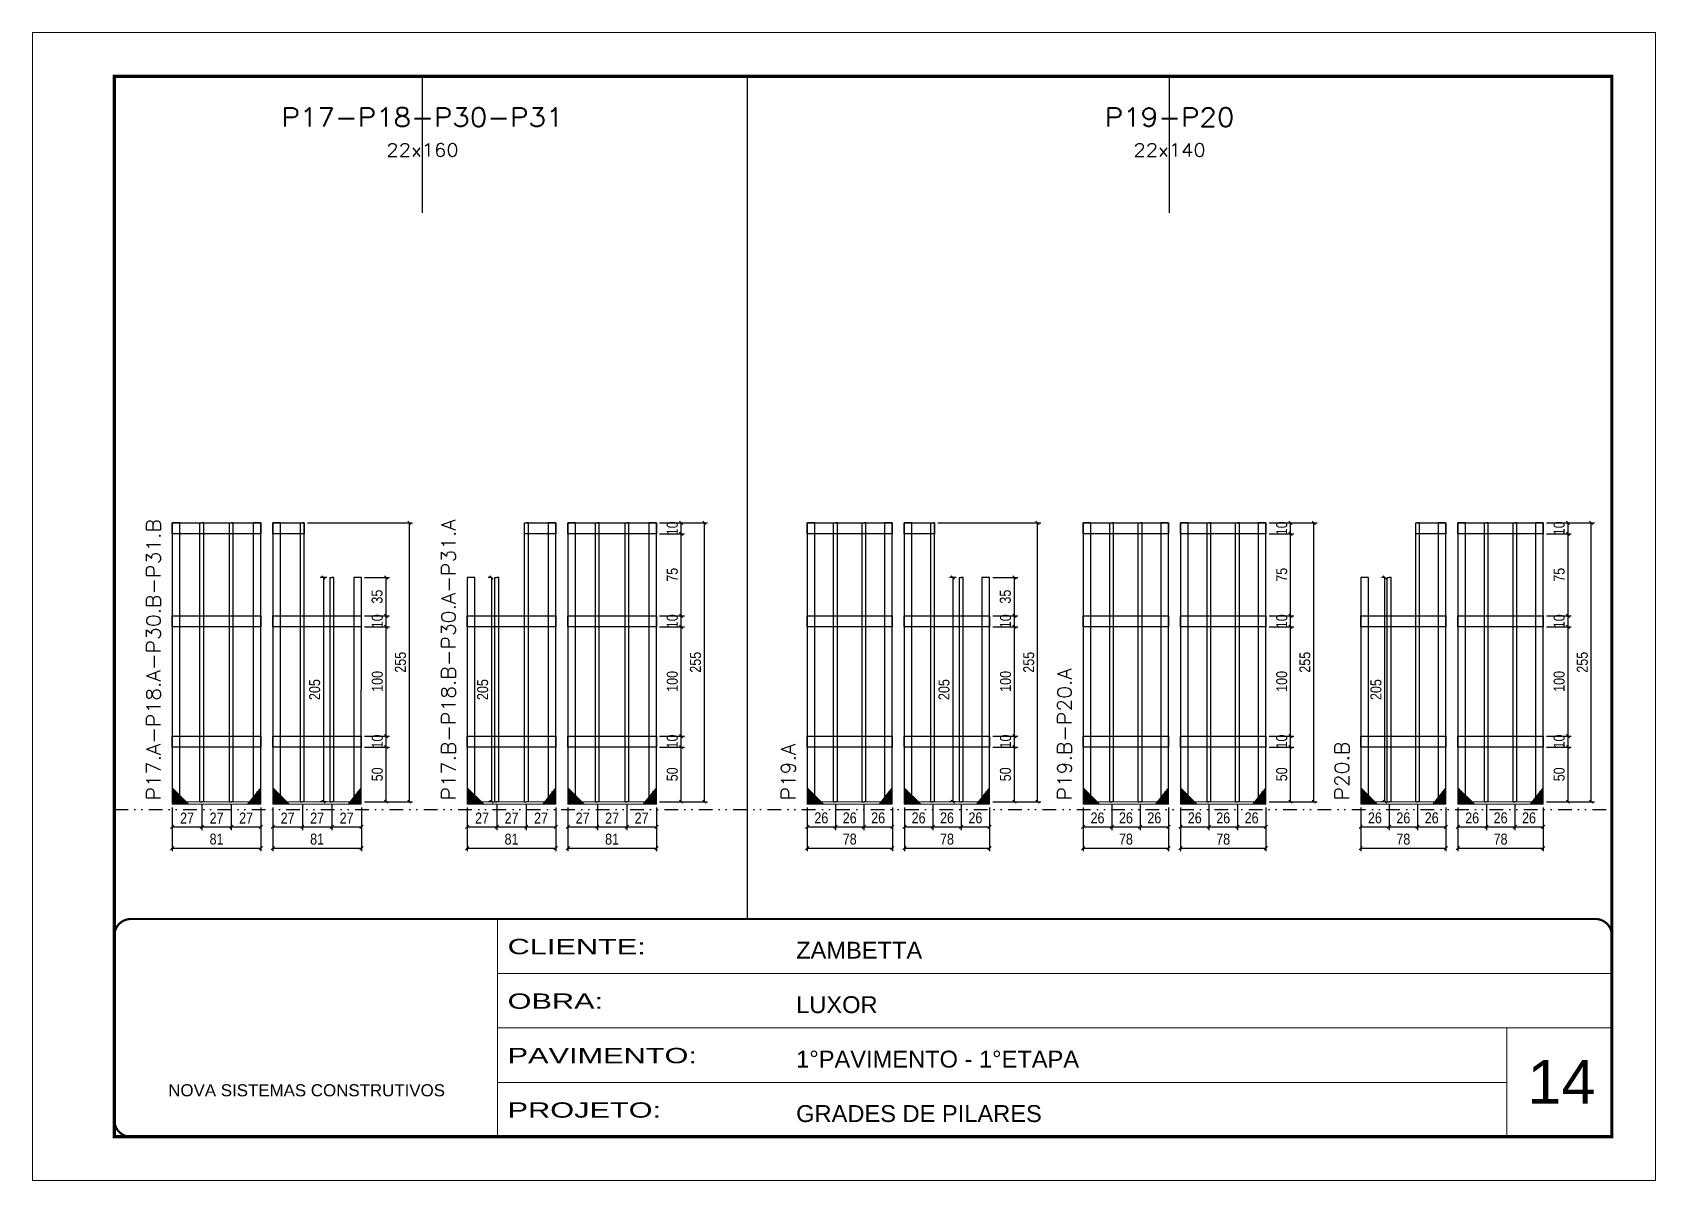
# Model space of a CAD drawing. Extents: x 14400 to 20667, y -21631 to 6985.
# Drawn here: x 16012 to 17497, y 2489 to 3539 of the extents above; entities that cross this region are included whole.
import ezdxf
from ezdxf.enums import TextEntityAlignment as Align

# ---------------------------------------------------------------- set-up
doc = ezdxf.new("R2010")
doc.units = 0
for name, pattern in [('CONTINUO', [0]), ('DASHED', [0.75, 0.5, -0.25]), ('DIVIDE2', [0.625, 0.25, -0.125, 0, -0.125, 0, -0.125]), ('HIDDEN', [0.375, 0.25, -0.125])]:
    doc.linetypes.add(name, pattern=pattern)
for name, color, linetype, lineweight in [('CARIMBO', 255, 'Continuous', 9), ('Folhas', 255, 'Continuous', 9), ('Madeira', 126, 'Continuous', 18), ('Sarr 2.2x7', 40, 'Continuous', 9), ('SARRAFO DE PRESSAO', 251, 'DASHED', 9), ('Texto Seção', 7, 'Continuous', 15)]:
    doc.layers.add(name, color=color, linetype=linetype, lineweight=lineweight)
for name, color, linetype in [('COTA', 241, 'Continuous'), ('Nível', 160, 'Continuous'), ('SARR_2.2x10', 60, 'Continuous'), ('SARR_3.5x7', 81, 'Continuous'), ('SARR_7x7', 40, 'Continuous'), ('Texto de Titulo', 7, 'Continuous'), ('Texto Qtd Sarr', 242, 'Continuous')]:
    doc.layers.add(name, color=color, linetype=linetype)
doc.styles.add('ARIAL', font='arial.ttf')
doc.styles.add('COTA TECNICA', font='techl___.ttf', dxfattribs={"height": 10})
doc.styles.add('REGUA-120', font='ROMANS.shx', dxfattribs={"height": 15})
doc.styles.add('ROMANS', font='romans.shx')
doc.styles.add('Tecnologia', font='')
doc.styles.get('Tecnologia').set_extended_font_data('Forgotten Futurist')
doc.dimstyles.new('PAINEL', dxfattribs={"dimtxt": 10, "dimasz": 3, "dimexe": 3, "dimexo": 3, "dimgap": 3, "dimtad": 1, "dimdec": 1, "dimzin": 12, "dimdsep": 46, "dimtxsty": 'COTA TECNICA', "dimblk1": 'OBLIQUE', "dimblk2": 'OBLIQUE', "dimsah": 1, "dimcen": 0.9, "dimclrd": 4, "dimclre": 4, "dimclrt": 240, "dimadec": 1, "dimazin": 3, "dimtfac": 1, "dimtdec": 1, "dimtmove": 0, "dimatfit": 3, "dimfxl": 1, "dimtolj": 1, "dimtzin": 12, "dimarcsym": 0})

msp = doc.modelspace()

# ---------------------------------------------------------------- texts
at = {"layer": 'CARIMBO', "style": 'ARIAL'}
msp.add_text('14', height=40, dxfattribs=at).set_placement((17379.83, 2559.15))
at = {"layer": 'Texto Seção', "style": 'REGUA-120', "width": 1.05}
for s, p in [('P17.A-P18.A-P30.B-P31.B', (16129.18, 2836.58)), ('P17.B-P18.B-P30.A-P31.A', (16399.11, 2836.58)), ('P19.B-P20.A', (16962.69, 2836.58)), ('P19.A', (16709.97, 2836.58)), ('P20.B', (17216.52, 2836.58))]:
    msp.add_text(s, height=13, rotation=90, dxfattribs=at).set_placement(p)

# ---------------------------------------------------------------- blocks, each defined once
blk = doc.blocks.new('9999999999')
at = {"color": 30, "linetype": 'CONTINUO'}
for p, q in [((98564.6, 34230.2), (98564.6, 34429.4)), ((98564.6, 34379.6), (99584, 34379.6)), ((98564.6, 34329.8), (99488, 34329.8)), ((99584, 34329.8), (99488, 34329.8)), ((99488, 34329.8), (99488, 34230.2)), ((98564.6, 34280), (99488, 34280))]:
    blk.add_line(p, q, dxfattribs=at)
at = {"color": 30, "linetype": 'CONTINUO', "const_width": 2}
blk.add_lwpolyline([(99584, 34230.2), (99584, 34414.4, 0.414214), (99569, 34429.4), (98229, 34429.4, 0.414214), (98214, 34414.4), (98214, 34245.2, 0.414214), (98229, 34230.2), (99584, 34230.2)], format="xyb", dxfattribs=at)
at = {"layer": 'Folhas'}
blk.add_lwpolyline([(98139, 34190.2), (99624, 34190.2), (99624, 35240.2), (98139, 35240.2)], close=True, dxfattribs=at)
at = {"layer": 'Folhas', "color": 30, "const_width": 3}
blk.add_lwpolyline([(98214, 34230.2), (99584, 34230.2), (99584, 35200.2), (98214, 35200.2)], close=True, dxfattribs=at)
at = {"color": 7, "linetype": 'Continuous', "ltscale": 5, "style": 'ARIAL'}
for s, height, p in [('ZAMBETTA', 15.48, (98837.7, 34393.1)), ('LUXOR', 15.48, (98837.7, 34343.3)), ('1°PAVIMENTO - 1°ETAPA', 15.483, (98837.7, 34293.5)), ('NOVA SISTEMAS CONSTRUTIVOS', 11.059, (98263.2, 34267.2)), ('GRADES DE PILARES', 15.483, (98837.7, 34243.7))]:
    blk.add_text(s, height=height, dxfattribs=at).set_placement(p)
at = {"layer": 'Folhas', "color": 7, "style": 'Tecnologia', "width": 1.5}
for s, p in [('CLIENTE:', (98573.7, 34397.2)), ('OBRA:', (98573.7, 34347.3)), ('PAVIMENTO:', (98573.7, 34297.5)), ('PROJETO:', (98573.7, 34247.7))]:
    blk.add_text(s, height=14, dxfattribs=at).set_placement(p)
blk = doc.blocks.new('_Oblique')
at = {"color": 0, "linetype": 'ByBlock', "lineweight": -2}
blk.add_line((-0.5, -0.5), (0.5, 0.5), dxfattribs=at)
blk = doc.blocks.new('*D1025')
at = {"layer": 'COTA', "color": 4, "lineweight": -2, "transparency": 16777216}
for p, q in [((16231.9, 2830.3), (16231.9, 2809.5)), ((16258.9, 2832.5), (16258.9, 2809.5)), ((16231.9, 2812.5), (16258.9, 2812.5))]:
    blk.add_line(p, q, dxfattribs=at)
at = {"layer": 'Defpoints', "color": 0, "transparency": 16777216}
for p in [(16231.9, 2833.3), (16258.9, 2835.5), (16258.9, 2812.5)]:
    blk.add_point(p, dxfattribs=at)
at = {"layer": 'COTA', "color": 4, "lineweight": -2, "transparency": 16777216, "xscale": 3, "yscale": 3, "zscale": 3, "rotation": 180}
blk.add_blockref('_Oblique', (16231.9, 2812.5), dxfattribs=at)
at = {"layer": 'COTA', "color": 4, "lineweight": -2, "transparency": 16777216, "xscale": 3, "yscale": 3, "zscale": 3}
blk.add_blockref('_Oblique', (16258.9, 2812.5), dxfattribs=at)
at = {"layer": 'COTA', "color": 240, "transparency": 16777216, "insert": (16245.4, 2820.5), "char_height": 10, "attachment_point": 5, "style": 'COTA TECNICA'}
blk.add_mtext('\\A1;27', dxfattribs=at)
blk = doc.blocks.new('*D1026')
at = {"layer": 'COTA', "color": 4, "lineweight": -2, "transparency": 16777216}
for p, q in [((16258.9, 2832.5), (16258.9, 2809.5)), ((16285.9, 2832.5), (16285.9, 2809.5)), ((16258.9, 2812.5), (16285.9, 2812.5))]:
    blk.add_line(p, q, dxfattribs=at)
at = {"layer": 'Defpoints', "color": 0, "transparency": 16777216}
for p in [(16258.9, 2835.5), (16285.9, 2835.5), (16285.9, 2812.5)]:
    blk.add_point(p, dxfattribs=at)
at = {"layer": 'COTA', "color": 4, "lineweight": -2, "transparency": 16777216, "xscale": 3, "yscale": 3, "zscale": 3, "rotation": 180}
blk.add_blockref('_Oblique', (16258.9, 2812.5), dxfattribs=at)
at = {"layer": 'COTA', "color": 4, "lineweight": -2, "transparency": 16777216, "xscale": 3, "yscale": 3, "zscale": 3}
blk.add_blockref('_Oblique', (16285.9, 2812.5), dxfattribs=at)
at = {"layer": 'COTA', "color": 240, "transparency": 16777216, "insert": (16272.4, 2820.5), "char_height": 10, "attachment_point": 5, "style": 'COTA TECNICA'}
blk.add_mtext('\\A1;27', dxfattribs=at)
blk = doc.blocks.new('*D1027')
at = {"layer": 'COTA', "color": 4, "lineweight": -2, "transparency": 16777216}
for p, q in [((16285.9, 2832.5), (16285.9, 2809.5)), ((16312.9, 2830.3), (16312.9, 2809.5)), ((16285.9, 2812.5), (16312.9, 2812.5))]:
    blk.add_line(p, q, dxfattribs=at)
at = {"layer": 'Defpoints', "color": 0, "transparency": 16777216}
for p in [(16285.9, 2835.5), (16312.9, 2833.3), (16312.9, 2812.5)]:
    blk.add_point(p, dxfattribs=at)
at = {"layer": 'COTA', "color": 4, "lineweight": -2, "transparency": 16777216, "xscale": 3, "yscale": 3, "zscale": 3, "rotation": 180}
blk.add_blockref('_Oblique', (16285.9, 2812.5), dxfattribs=at)
at = {"layer": 'COTA', "color": 4, "lineweight": -2, "transparency": 16777216, "xscale": 3, "yscale": 3, "zscale": 3}
blk.add_blockref('_Oblique', (16312.9, 2812.5), dxfattribs=at)
at = {"layer": 'COTA', "color": 240, "transparency": 16777216, "insert": (16299.4, 2820.5), "char_height": 10, "attachment_point": 5, "style": 'COTA TECNICA'}
blk.add_mtext('\\A1;27', dxfattribs=at)
blk = doc.blocks.new('*D1028')
at = {"layer": 'COTA', "color": 4, "lineweight": -2, "transparency": 16777216}
for p, q in [((16231.9, 2830.3), (16231.9, 2790.1)), ((16312.9, 2830.3), (16312.9, 2790.1)), ((16231.9, 2793.1), (16312.9, 2793.1))]:
    blk.add_line(p, q, dxfattribs=at)
at = {"layer": 'Defpoints', "color": 0, "transparency": 16777216}
for p in [(16231.9, 2833.3), (16312.9, 2833.3), (16312.9, 2793.1)]:
    blk.add_point(p, dxfattribs=at)
at = {"layer": 'COTA', "color": 4, "lineweight": -2, "transparency": 16777216, "xscale": 3, "yscale": 3, "zscale": 3, "rotation": 180}
blk.add_blockref('_Oblique', (16231.9, 2793.1), dxfattribs=at)
at = {"layer": 'COTA', "color": 4, "lineweight": -2, "transparency": 16777216, "xscale": 3, "yscale": 3, "zscale": 3}
blk.add_blockref('_Oblique', (16312.9, 2793.1), dxfattribs=at)
at = {"layer": 'COTA', "color": 240, "transparency": 16777216, "insert": (16272.4, 2801.2), "char_height": 10, "attachment_point": 5, "style": 'COTA TECNICA'}
blk.add_mtext('\\A1;81', dxfattribs=at)
blk = doc.blocks.new('*D1029')
at = {"layer": 'COTA', "color": 4, "lineweight": -2, "transparency": 16777216}
for p, q in [((16315.9, 2885.5), (16338.6, 2885.5)), ((16335.6, 2835.5), (16335.6, 2885.5)), ((16315.9, 2835.5), (16338.6, 2835.5))]:
    blk.add_line(p, q, dxfattribs=at)
at = {"layer": 'Defpoints', "color": 0, "transparency": 16777216}
for p in [(16312.9, 2885.5), (16335.6, 2885.5), (16312.9, 2835.5)]:
    blk.add_point(p, dxfattribs=at)
at = {"layer": 'COTA', "color": 4, "lineweight": -2, "transparency": 16777216, "xscale": 3, "yscale": 3, "zscale": 3}
for p, rotation in [((16335.6, 2885.5), 90), ((16335.6, 2835.5), 270)]:
    blk.add_blockref('_Oblique', p, dxfattribs=dict(at, rotation=rotation))
at = {"layer": 'COTA', "color": 240, "transparency": 16777216, "insert": (16327.5, 2860.5), "char_height": 10, "attachment_point": 5, "rotation": 90, "style": 'COTA TECNICA'}
blk.add_mtext('\\A1;50', dxfattribs=at)
blk = doc.blocks.new('*D1030')
at = {"layer": 'COTA', "color": 4, "lineweight": -2, "transparency": 16777216}
for p, q in [((16315.9, 2895.5), (16338.6, 2895.5)), ((16315.9, 2885.5), (16338.6, 2885.5)), ((16335.6, 2885.5), (16335.6, 2895.5))]:
    blk.add_line(p, q, dxfattribs=at)
at = {"layer": 'Defpoints', "color": 0, "transparency": 16777216}
for p in [(16312.9, 2895.5), (16312.9, 2885.5), (16335.6, 2895.5)]:
    blk.add_point(p, dxfattribs=at)
at = {"layer": 'COTA', "color": 4, "lineweight": -2, "transparency": 16777216, "xscale": 3, "yscale": 3, "zscale": 3}
for p, rotation in [((16335.6, 2895.5), 90), ((16335.6, 2885.5), 270)]:
    blk.add_blockref('_Oblique', p, dxfattribs=dict(at, rotation=rotation))
at = {"layer": 'COTA', "color": 240, "transparency": 16777216, "insert": (16327.5, 2890.5), "char_height": 10, "attachment_point": 5, "rotation": 90, "style": 'COTA TECNICA'}
blk.add_mtext('\\A1;10', dxfattribs=at)
blk = doc.blocks.new('*D1031')
at = {"layer": 'COTA', "color": 4, "lineweight": -2, "transparency": 16777216}
for p, q in [((16315.9, 2995.5), (16338.6, 2995.5)), ((16335.6, 2895.5), (16335.6, 2995.5)), ((16315.9, 2895.5), (16338.6, 2895.5))]:
    blk.add_line(p, q, dxfattribs=at)
at = {"layer": 'Defpoints', "color": 0, "transparency": 16777216}
for p in [(16312.9, 2995.5), (16335.6, 2995.5), (16312.9, 2895.5)]:
    blk.add_point(p, dxfattribs=at)
at = {"layer": 'COTA', "color": 4, "lineweight": -2, "transparency": 16777216, "xscale": 3, "yscale": 3, "zscale": 3}
for p, rotation in [((16335.6, 2995.5), 90), ((16335.6, 2895.5), 270)]:
    blk.add_blockref('_Oblique', p, dxfattribs=dict(at, rotation=rotation))
at = {"layer": 'COTA', "color": 240, "transparency": 16777216, "insert": (16327.5, 2945.5), "char_height": 10, "attachment_point": 5, "rotation": 90, "style": 'COTA TECNICA'}
blk.add_mtext('\\A1;100', dxfattribs=at)
blk = doc.blocks.new('*D1032')
at = {"layer": 'COTA', "color": 4, "lineweight": -2, "transparency": 16777216}
for p, q in [((16315.9, 3005.5), (16338.6, 3005.5)), ((16335.6, 2995.5), (16335.6, 3005.5)), ((16315.9, 2995.5), (16338.6, 2995.5))]:
    blk.add_line(p, q, dxfattribs=at)
at = {"layer": 'Defpoints', "color": 0, "transparency": 16777216}
for p in [(16312.9, 3005.5), (16335.6, 3005.5), (16312.9, 2995.5)]:
    blk.add_point(p, dxfattribs=at)
at = {"layer": 'COTA', "color": 4, "lineweight": -2, "transparency": 16777216, "xscale": 3, "yscale": 3, "zscale": 3}
for p, rotation in [((16335.6, 3005.5), 90), ((16335.6, 2995.5), 270)]:
    blk.add_blockref('_Oblique', p, dxfattribs=dict(at, rotation=rotation))
at = {"layer": 'COTA', "color": 240, "transparency": 16777216, "insert": (16327.5, 3000.5), "char_height": 10, "attachment_point": 5, "rotation": 90, "style": 'COTA TECNICA'}
blk.add_mtext('\\A1;10', dxfattribs=at)
blk = doc.blocks.new('*D1033')
at = {"layer": 'COTA', "color": 4, "lineweight": -2, "transparency": 16777216}
for p, q in [((16139.9, 2830.3), (16139.9, 2809.5)), ((16166.9, 2832.5), (16166.9, 2809.5)), ((16139.9, 2812.5), (16166.9, 2812.5))]:
    blk.add_line(p, q, dxfattribs=at)
at = {"layer": 'Defpoints', "color": 0, "transparency": 16777216}
for p in [(16139.9, 2833.3), (16166.9, 2835.5), (16166.9, 2812.5)]:
    blk.add_point(p, dxfattribs=at)
at = {"layer": 'COTA', "color": 4, "lineweight": -2, "transparency": 16777216, "xscale": 3, "yscale": 3, "zscale": 3, "rotation": 180}
blk.add_blockref('_Oblique', (16139.9, 2812.5), dxfattribs=at)
at = {"layer": 'COTA', "color": 4, "lineweight": -2, "transparency": 16777216, "xscale": 3, "yscale": 3, "zscale": 3}
blk.add_blockref('_Oblique', (16166.9, 2812.5), dxfattribs=at)
at = {"layer": 'COTA', "color": 240, "transparency": 16777216, "insert": (16153.4, 2820.5), "char_height": 10, "attachment_point": 5, "style": 'COTA TECNICA'}
blk.add_mtext('\\A1;27', dxfattribs=at)
blk = doc.blocks.new('*D1034')
at = {"layer": 'COTA', "color": 4, "lineweight": -2, "transparency": 16777216}
for p, q in [((16166.9, 2832.5), (16166.9, 2809.5)), ((16193.9, 2832.5), (16193.9, 2809.5)), ((16166.9, 2812.5), (16193.9, 2812.5))]:
    blk.add_line(p, q, dxfattribs=at)
at = {"layer": 'Defpoints', "color": 0, "transparency": 16777216}
for p in [(16166.9, 2835.5), (16193.9, 2835.5), (16193.9, 2812.5)]:
    blk.add_point(p, dxfattribs=at)
at = {"layer": 'COTA', "color": 4, "lineweight": -2, "transparency": 16777216, "xscale": 3, "yscale": 3, "zscale": 3, "rotation": 180}
blk.add_blockref('_Oblique', (16166.9, 2812.5), dxfattribs=at)
at = {"layer": 'COTA', "color": 4, "lineweight": -2, "transparency": 16777216, "xscale": 3, "yscale": 3, "zscale": 3}
blk.add_blockref('_Oblique', (16193.9, 2812.5), dxfattribs=at)
at = {"layer": 'COTA', "color": 240, "transparency": 16777216, "insert": (16180.4, 2820.5), "char_height": 10, "attachment_point": 5, "style": 'COTA TECNICA'}
blk.add_mtext('\\A1;27', dxfattribs=at)
blk = doc.blocks.new('*D1035')
at = {"layer": 'COTA', "color": 4, "lineweight": -2, "transparency": 16777216}
for p, q in [((16193.9, 2832.5), (16193.9, 2809.5)), ((16220.9, 2830.3), (16220.9, 2809.5)), ((16193.9, 2812.5), (16220.9, 2812.5))]:
    blk.add_line(p, q, dxfattribs=at)
at = {"layer": 'Defpoints', "color": 0, "transparency": 16777216}
for p in [(16193.9, 2835.5), (16220.9, 2833.3), (16220.9, 2812.5)]:
    blk.add_point(p, dxfattribs=at)
at = {"layer": 'COTA', "color": 4, "lineweight": -2, "transparency": 16777216, "xscale": 3, "yscale": 3, "zscale": 3, "rotation": 180}
blk.add_blockref('_Oblique', (16193.9, 2812.5), dxfattribs=at)
at = {"layer": 'COTA', "color": 4, "lineweight": -2, "transparency": 16777216, "xscale": 3, "yscale": 3, "zscale": 3}
blk.add_blockref('_Oblique', (16220.9, 2812.5), dxfattribs=at)
at = {"layer": 'COTA', "color": 240, "transparency": 16777216, "insert": (16207.4, 2820.5), "char_height": 10, "attachment_point": 5, "style": 'COTA TECNICA'}
blk.add_mtext('\\A1;27', dxfattribs=at)
blk = doc.blocks.new('*D1036')
at = {"layer": 'COTA', "color": 4, "lineweight": -2, "transparency": 16777216}
for p, q in [((16139.9, 2830.3), (16139.9, 2790.1)), ((16220.9, 2830.3), (16220.9, 2790.1)), ((16139.9, 2793.1), (16220.9, 2793.1))]:
    blk.add_line(p, q, dxfattribs=at)
at = {"layer": 'Defpoints', "color": 0, "transparency": 16777216}
for p in [(16139.9, 2833.3), (16220.9, 2833.3), (16220.9, 2793.1)]:
    blk.add_point(p, dxfattribs=at)
at = {"layer": 'COTA', "color": 4, "lineweight": -2, "transparency": 16777216, "xscale": 3, "yscale": 3, "zscale": 3, "rotation": 180}
blk.add_blockref('_Oblique', (16139.9, 2793.1), dxfattribs=at)
at = {"layer": 'COTA', "color": 4, "lineweight": -2, "transparency": 16777216, "xscale": 3, "yscale": 3, "zscale": 3}
blk.add_blockref('_Oblique', (16220.9, 2793.1), dxfattribs=at)
at = {"layer": 'COTA', "color": 240, "transparency": 16777216, "insert": (16180.4, 2801.2), "char_height": 10, "attachment_point": 5, "style": 'COTA TECNICA'}
blk.add_mtext('\\A1;81', dxfattribs=at)
blk = doc.blocks.new('*D1037')
at = {"layer": 'COTA', "color": 4, "lineweight": -2, "transparency": 16777216}
for p, q in [((16263.6, 3090.5), (16359.8, 3090.5)), ((16356.8, 2835.5), (16356.8, 3090.5)), ((16315.9, 2835.5), (16359.8, 2835.5))]:
    blk.add_line(p, q, dxfattribs=at)
at = {"layer": 'Defpoints', "color": 0, "transparency": 16777216}
for p in [(16260.6, 3090.5), (16356.8, 3090.5), (16312.9, 2835.5)]:
    blk.add_point(p, dxfattribs=at)
at = {"layer": 'COTA', "color": 4, "lineweight": -2, "transparency": 16777216, "xscale": 3, "yscale": 3, "zscale": 3}
for p, rotation in [((16356.8, 3090.5), 90), ((16356.8, 2835.5), 270)]:
    blk.add_blockref('_Oblique', p, dxfattribs=dict(at, rotation=rotation))
at = {"layer": 'COTA', "color": 240, "transparency": 16777216, "insert": (16348.7, 2963), "char_height": 10, "attachment_point": 5, "rotation": 90, "style": 'COTA TECNICA'}
blk.add_mtext('\\A1;255', dxfattribs=at)
blk = doc.blocks.new('*D1038')
at = {"layer": 'COTA', "color": 4, "lineweight": -2, "transparency": 16777216}
for p, q in [((16315.9, 3040.5), (16338.6, 3040.5)), ((16335.6, 3005.5), (16335.6, 3040.5)), ((16315.9, 3005.5), (16338.6, 3005.5))]:
    blk.add_line(p, q, dxfattribs=at)
at = {"layer": 'Defpoints', "color": 0, "transparency": 16777216}
for p in [(16312.9, 3040.5), (16335.6, 3040.5), (16312.9, 3005.5)]:
    blk.add_point(p, dxfattribs=at)
at = {"layer": 'COTA', "color": 4, "lineweight": -2, "transparency": 16777216, "xscale": 3, "yscale": 3, "zscale": 3}
for p, rotation in [((16335.6, 3040.5), 90), ((16335.6, 3005.5), 270)]:
    blk.add_blockref('_Oblique', p, dxfattribs=dict(at, rotation=rotation))
at = {"layer": 'COTA', "color": 240, "transparency": 16777216, "insert": (16327.3, 3023), "char_height": 10, "attachment_point": 5, "rotation": 90, "style": 'COTA TECNICA'}
blk.add_mtext('\\A1;35', dxfattribs=at)
blk = doc.blocks.new('*D1039')
at = {"layer": 'COTA', "color": 4, "lineweight": -2, "transparency": 16777216}
for p, q in [((16281.2, 3040.5), (16275.3, 3040.5)), ((16278.3, 3040.5), (16278.3, 2835.5)), ((16281.2, 2835.5), (16275.3, 2835.5))]:
    blk.add_line(p, q, dxfattribs=at)
at = {"layer": 'Defpoints', "color": 0, "transparency": 16777216}
for p in [(16284.2, 3040.5), (16278.3, 2835.5), (16284.2, 2835.5)]:
    blk.add_point(p, dxfattribs=at)
at = {"layer": 'COTA', "color": 4, "lineweight": -2, "transparency": 16777216, "xscale": 3, "yscale": 3, "zscale": 3}
for p, rotation in [((16278.3, 3040.5), 90), ((16278.3, 2835.5), 270)]:
    blk.add_blockref('_Oblique', p, dxfattribs=dict(at, rotation=rotation))
at = {"layer": 'COTA', "color": 240, "transparency": 16777216, "insert": (16270.2, 2938), "char_height": 10, "attachment_point": 5, "rotation": 90, "style": 'COTA TECNICA'}
blk.add_mtext('\\A1;205', dxfattribs=at)
blk = doc.blocks.new('*D1050')
at = {"layer": 'COTA', "color": 4, "lineweight": -2, "transparency": 16777216}
for p, q in [((16501.8, 2830.3), (16501.8, 2809.5)), ((16528.8, 2832.5), (16528.8, 2809.5)), ((16501.8, 2812.5), (16528.8, 2812.5))]:
    blk.add_line(p, q, dxfattribs=at)
at = {"layer": 'Defpoints', "color": 0, "transparency": 16777216}
for p in [(16501.8, 2833.3), (16528.8, 2835.5), (16528.8, 2812.5)]:
    blk.add_point(p, dxfattribs=at)
at = {"layer": 'COTA', "color": 4, "lineweight": -2, "transparency": 16777216, "xscale": 3, "yscale": 3, "zscale": 3, "rotation": 180}
blk.add_blockref('_Oblique', (16501.8, 2812.5), dxfattribs=at)
at = {"layer": 'COTA', "color": 4, "lineweight": -2, "transparency": 16777216, "xscale": 3, "yscale": 3, "zscale": 3}
blk.add_blockref('_Oblique', (16528.8, 2812.5), dxfattribs=at)
at = {"layer": 'COTA', "color": 240, "transparency": 16777216, "insert": (16515.3, 2820.5), "char_height": 10, "attachment_point": 5, "style": 'COTA TECNICA'}
blk.add_mtext('\\A1;27', dxfattribs=at)
blk = doc.blocks.new('*D1051')
at = {"layer": 'COTA', "color": 4, "lineweight": -2, "transparency": 16777216}
for p, q in [((16528.8, 2832.5), (16528.8, 2809.5)), ((16555.8, 2832.5), (16555.8, 2809.5)), ((16528.8, 2812.5), (16555.8, 2812.5))]:
    blk.add_line(p, q, dxfattribs=at)
at = {"layer": 'Defpoints', "color": 0, "transparency": 16777216}
for p in [(16528.8, 2835.5), (16555.8, 2835.5), (16555.8, 2812.5)]:
    blk.add_point(p, dxfattribs=at)
at = {"layer": 'COTA', "color": 4, "lineweight": -2, "transparency": 16777216, "xscale": 3, "yscale": 3, "zscale": 3, "rotation": 180}
blk.add_blockref('_Oblique', (16528.8, 2812.5), dxfattribs=at)
at = {"layer": 'COTA', "color": 4, "lineweight": -2, "transparency": 16777216, "xscale": 3, "yscale": 3, "zscale": 3}
blk.add_blockref('_Oblique', (16555.8, 2812.5), dxfattribs=at)
at = {"layer": 'COTA', "color": 240, "transparency": 16777216, "insert": (16542.3, 2820.5), "char_height": 10, "attachment_point": 5, "style": 'COTA TECNICA'}
blk.add_mtext('\\A1;27', dxfattribs=at)
blk = doc.blocks.new('*D1052')
at = {"layer": 'COTA', "color": 4, "lineweight": -2, "transparency": 16777216}
for p, q in [((16555.8, 2832.5), (16555.8, 2809.5)), ((16582.8, 2830.3), (16582.8, 2809.5)), ((16555.8, 2812.5), (16582.8, 2812.5))]:
    blk.add_line(p, q, dxfattribs=at)
at = {"layer": 'Defpoints', "color": 0, "transparency": 16777216}
for p in [(16555.8, 2835.5), (16582.8, 2833.3), (16582.8, 2812.5)]:
    blk.add_point(p, dxfattribs=at)
at = {"layer": 'COTA', "color": 4, "lineweight": -2, "transparency": 16777216, "xscale": 3, "yscale": 3, "zscale": 3, "rotation": 180}
blk.add_blockref('_Oblique', (16555.8, 2812.5), dxfattribs=at)
at = {"layer": 'COTA', "color": 4, "lineweight": -2, "transparency": 16777216, "xscale": 3, "yscale": 3, "zscale": 3}
blk.add_blockref('_Oblique', (16582.8, 2812.5), dxfattribs=at)
at = {"layer": 'COTA', "color": 240, "transparency": 16777216, "insert": (16569.3, 2820.5), "char_height": 10, "attachment_point": 5, "style": 'COTA TECNICA'}
blk.add_mtext('\\A1;27', dxfattribs=at)
blk = doc.blocks.new('*D1053')
at = {"layer": 'COTA', "color": 4, "lineweight": -2, "transparency": 16777216}
for p, q in [((16501.8, 2830.3), (16501.8, 2790.1)), ((16582.8, 2830.3), (16582.8, 2790.1)), ((16501.8, 2793.1), (16582.8, 2793.1))]:
    blk.add_line(p, q, dxfattribs=at)
at = {"layer": 'Defpoints', "color": 0, "transparency": 16777216}
for p in [(16501.8, 2833.3), (16582.8, 2833.3), (16582.8, 2793.1)]:
    blk.add_point(p, dxfattribs=at)
at = {"layer": 'COTA', "color": 4, "lineweight": -2, "transparency": 16777216, "xscale": 3, "yscale": 3, "zscale": 3, "rotation": 180}
blk.add_blockref('_Oblique', (16501.8, 2793.1), dxfattribs=at)
at = {"layer": 'COTA', "color": 4, "lineweight": -2, "transparency": 16777216, "xscale": 3, "yscale": 3, "zscale": 3}
blk.add_blockref('_Oblique', (16582.8, 2793.1), dxfattribs=at)
at = {"layer": 'COTA', "color": 240, "transparency": 16777216, "insert": (16542.3, 2801.2), "char_height": 10, "attachment_point": 5, "style": 'COTA TECNICA'}
blk.add_mtext('\\A1;81', dxfattribs=at)
blk = doc.blocks.new('*D1040')
at = {"layer": 'COTA', "color": 4, "lineweight": -2, "transparency": 16777216}
for p, q in [((16585.8, 2885.5), (16608.5, 2885.5)), ((16605.5, 2835.5), (16605.5, 2885.5)), ((16585.8, 2835.5), (16608.5, 2835.5))]:
    blk.add_line(p, q, dxfattribs=at)
at = {"layer": 'Defpoints', "color": 0, "transparency": 16777216}
for p in [(16582.8, 2885.5), (16605.5, 2885.5), (16582.8, 2835.5)]:
    blk.add_point(p, dxfattribs=at)
at = {"layer": 'COTA', "color": 4, "lineweight": -2, "transparency": 16777216, "xscale": 3, "yscale": 3, "zscale": 3}
for p, rotation in [((16605.5, 2885.5), 90), ((16605.5, 2835.5), 270)]:
    blk.add_blockref('_Oblique', p, dxfattribs=dict(at, rotation=rotation))
at = {"layer": 'COTA', "color": 240, "transparency": 16777216, "insert": (16597.4, 2860.5), "char_height": 10, "attachment_point": 5, "rotation": 90, "style": 'COTA TECNICA'}
blk.add_mtext('\\A1;50', dxfattribs=at)
blk = doc.blocks.new('*D1041')
at = {"layer": 'COTA', "color": 4, "lineweight": -2, "transparency": 16777216}
for p, q in [((16585.8, 2895.5), (16608.5, 2895.5)), ((16585.8, 2885.5), (16608.5, 2885.5)), ((16605.5, 2885.5), (16605.5, 2895.5))]:
    blk.add_line(p, q, dxfattribs=at)
at = {"layer": 'Defpoints', "color": 0, "transparency": 16777216}
for p in [(16582.8, 2895.5), (16582.8, 2885.5), (16605.5, 2895.5)]:
    blk.add_point(p, dxfattribs=at)
at = {"layer": 'COTA', "color": 4, "lineweight": -2, "transparency": 16777216, "xscale": 3, "yscale": 3, "zscale": 3}
for p, rotation in [((16605.5, 2895.5), 90), ((16605.5, 2885.5), 270)]:
    blk.add_blockref('_Oblique', p, dxfattribs=dict(at, rotation=rotation))
at = {"layer": 'COTA', "color": 240, "transparency": 16777216, "insert": (16597.4, 2890.5), "char_height": 10, "attachment_point": 5, "rotation": 90, "style": 'COTA TECNICA'}
blk.add_mtext('\\A1;10', dxfattribs=at)
blk = doc.blocks.new('*D1042')
at = {"layer": 'COTA', "color": 4, "lineweight": -2, "transparency": 16777216}
for p, q in [((16585.8, 2995.5), (16608.5, 2995.5)), ((16605.5, 2895.5), (16605.5, 2995.5)), ((16585.8, 2895.5), (16608.5, 2895.5))]:
    blk.add_line(p, q, dxfattribs=at)
at = {"layer": 'Defpoints', "color": 0, "transparency": 16777216}
for p in [(16582.8, 2995.5), (16605.5, 2995.5), (16582.8, 2895.5)]:
    blk.add_point(p, dxfattribs=at)
at = {"layer": 'COTA', "color": 4, "lineweight": -2, "transparency": 16777216, "xscale": 3, "yscale": 3, "zscale": 3}
for p, rotation in [((16605.5, 2995.5), 90), ((16605.5, 2895.5), 270)]:
    blk.add_blockref('_Oblique', p, dxfattribs=dict(at, rotation=rotation))
at = {"layer": 'COTA', "color": 240, "transparency": 16777216, "insert": (16597.4, 2945.5), "char_height": 10, "attachment_point": 5, "rotation": 90, "style": 'COTA TECNICA'}
blk.add_mtext('\\A1;100', dxfattribs=at)
blk = doc.blocks.new('*D1043')
at = {"layer": 'COTA', "color": 4, "lineweight": -2, "transparency": 16777216}
for p, q in [((16585.8, 3005.5), (16608.5, 3005.5)), ((16605.5, 2995.5), (16605.5, 3005.5)), ((16585.8, 2995.5), (16608.5, 2995.5))]:
    blk.add_line(p, q, dxfattribs=at)
at = {"layer": 'Defpoints', "color": 0, "transparency": 16777216}
for p in [(16582.8, 3005.5), (16605.5, 3005.5), (16582.8, 2995.5)]:
    blk.add_point(p, dxfattribs=at)
at = {"layer": 'COTA', "color": 4, "lineweight": -2, "transparency": 16777216, "xscale": 3, "yscale": 3, "zscale": 3}
for p, rotation in [((16605.5, 3005.5), 90), ((16605.5, 2995.5), 270)]:
    blk.add_blockref('_Oblique', p, dxfattribs=dict(at, rotation=rotation))
at = {"layer": 'COTA', "color": 240, "transparency": 16777216, "insert": (16597.4, 3000.5), "char_height": 10, "attachment_point": 5, "rotation": 90, "style": 'COTA TECNICA'}
blk.add_mtext('\\A1;10', dxfattribs=at)
blk = doc.blocks.new('*D1044')
at = {"layer": 'COTA', "color": 4, "lineweight": -2, "transparency": 16777216}
for p, q in [((16409.8, 2830.3), (16409.8, 2809.5)), ((16436.8, 2832.5), (16436.8, 2809.5)), ((16409.8, 2812.5), (16436.8, 2812.5))]:
    blk.add_line(p, q, dxfattribs=at)
at = {"layer": 'Defpoints', "color": 0, "transparency": 16777216}
for p in [(16409.8, 2833.3), (16436.8, 2835.5), (16436.8, 2812.5)]:
    blk.add_point(p, dxfattribs=at)
at = {"layer": 'COTA', "color": 4, "lineweight": -2, "transparency": 16777216, "xscale": 3, "yscale": 3, "zscale": 3, "rotation": 180}
blk.add_blockref('_Oblique', (16409.8, 2812.5), dxfattribs=at)
at = {"layer": 'COTA', "color": 4, "lineweight": -2, "transparency": 16777216, "xscale": 3, "yscale": 3, "zscale": 3}
blk.add_blockref('_Oblique', (16436.8, 2812.5), dxfattribs=at)
at = {"layer": 'COTA', "color": 240, "transparency": 16777216, "insert": (16423.3, 2820.5), "char_height": 10, "attachment_point": 5, "style": 'COTA TECNICA'}
blk.add_mtext('\\A1;27', dxfattribs=at)
blk = doc.blocks.new('*D1045')
at = {"layer": 'COTA', "color": 4, "lineweight": -2, "transparency": 16777216}
for p, q in [((16436.8, 2832.5), (16436.8, 2809.5)), ((16463.8, 2832.5), (16463.8, 2809.5)), ((16436.8, 2812.5), (16463.8, 2812.5))]:
    blk.add_line(p, q, dxfattribs=at)
at = {"layer": 'Defpoints', "color": 0, "transparency": 16777216}
for p in [(16436.8, 2835.5), (16463.8, 2835.5), (16463.8, 2812.5)]:
    blk.add_point(p, dxfattribs=at)
at = {"layer": 'COTA', "color": 4, "lineweight": -2, "transparency": 16777216, "xscale": 3, "yscale": 3, "zscale": 3, "rotation": 180}
blk.add_blockref('_Oblique', (16436.8, 2812.5), dxfattribs=at)
at = {"layer": 'COTA', "color": 4, "lineweight": -2, "transparency": 16777216, "xscale": 3, "yscale": 3, "zscale": 3}
blk.add_blockref('_Oblique', (16463.8, 2812.5), dxfattribs=at)
at = {"layer": 'COTA', "color": 240, "transparency": 16777216, "insert": (16450.3, 2820.5), "char_height": 10, "attachment_point": 5, "style": 'COTA TECNICA'}
blk.add_mtext('\\A1;27', dxfattribs=at)
blk = doc.blocks.new('*D1046')
at = {"layer": 'COTA', "color": 4, "lineweight": -2, "transparency": 16777216}
for p, q in [((16463.8, 2832.5), (16463.8, 2809.5)), ((16490.8, 2830.3), (16490.8, 2809.5)), ((16463.8, 2812.5), (16490.8, 2812.5))]:
    blk.add_line(p, q, dxfattribs=at)
at = {"layer": 'Defpoints', "color": 0, "transparency": 16777216}
for p in [(16463.8, 2835.5), (16490.8, 2833.3), (16490.8, 2812.5)]:
    blk.add_point(p, dxfattribs=at)
at = {"layer": 'COTA', "color": 4, "lineweight": -2, "transparency": 16777216, "xscale": 3, "yscale": 3, "zscale": 3, "rotation": 180}
blk.add_blockref('_Oblique', (16463.8, 2812.5), dxfattribs=at)
at = {"layer": 'COTA', "color": 4, "lineweight": -2, "transparency": 16777216, "xscale": 3, "yscale": 3, "zscale": 3}
blk.add_blockref('_Oblique', (16490.8, 2812.5), dxfattribs=at)
at = {"layer": 'COTA', "color": 240, "transparency": 16777216, "insert": (16477.3, 2820.5), "char_height": 10, "attachment_point": 5, "style": 'COTA TECNICA'}
blk.add_mtext('\\A1;27', dxfattribs=at)
blk = doc.blocks.new('*D1047')
at = {"layer": 'COTA', "color": 4, "lineweight": -2, "transparency": 16777216}
for p, q in [((16409.8, 2830.3), (16409.8, 2790.1)), ((16490.8, 2830.3), (16490.8, 2790.1)), ((16409.8, 2793.1), (16490.8, 2793.1))]:
    blk.add_line(p, q, dxfattribs=at)
at = {"layer": 'Defpoints', "color": 0, "transparency": 16777216}
for p in [(16409.8, 2833.3), (16490.8, 2833.3), (16490.8, 2793.1)]:
    blk.add_point(p, dxfattribs=at)
at = {"layer": 'COTA', "color": 4, "lineweight": -2, "transparency": 16777216, "xscale": 3, "yscale": 3, "zscale": 3, "rotation": 180}
blk.add_blockref('_Oblique', (16409.8, 2793.1), dxfattribs=at)
at = {"layer": 'COTA', "color": 4, "lineweight": -2, "transparency": 16777216, "xscale": 3, "yscale": 3, "zscale": 3}
blk.add_blockref('_Oblique', (16490.8, 2793.1), dxfattribs=at)
at = {"layer": 'COTA', "color": 240, "transparency": 16777216, "insert": (16450.3, 2801.2), "char_height": 10, "attachment_point": 5, "style": 'COTA TECNICA'}
blk.add_mtext('\\A1;81', dxfattribs=at)
blk = doc.blocks.new('*D1048')
at = {"layer": 'COTA', "color": 4, "lineweight": -2, "transparency": 16777216}
for p, q in [((16585.8, 3090.5), (16629.7, 3090.5)), ((16626.7, 2835.5), (16626.7, 3090.5)), ((16585.8, 2835.5), (16629.7, 2835.5))]:
    blk.add_line(p, q, dxfattribs=at)
at = {"layer": 'Defpoints', "color": 0, "transparency": 16777216}
for p in [(16582.8, 3090.5), (16626.7, 3090.5), (16582.8, 2835.5)]:
    blk.add_point(p, dxfattribs=at)
at = {"layer": 'COTA', "color": 4, "lineweight": -2, "transparency": 16777216, "xscale": 3, "yscale": 3, "zscale": 3}
for p, rotation in [((16626.7, 3090.5), 90), ((16626.7, 2835.5), 270)]:
    blk.add_blockref('_Oblique', p, dxfattribs=dict(at, rotation=rotation))
at = {"layer": 'COTA', "color": 240, "transparency": 16777216, "insert": (16618.6, 2963), "char_height": 10, "attachment_point": 5, "rotation": 90, "style": 'COTA TECNICA'}
blk.add_mtext('\\A1;255', dxfattribs=at)
blk = doc.blocks.new('*D1049')
at = {"layer": 'COTA', "color": 4, "lineweight": -2, "transparency": 16777216}
for p, q in [((16585.8, 3090.5), (16608.5, 3090.5)), ((16605.5, 3080.5), (16605.5, 3090.5)), ((16585.8, 3080.5), (16608.5, 3080.5))]:
    blk.add_line(p, q, dxfattribs=at)
at = {"layer": 'Defpoints', "color": 0, "transparency": 16777216}
for p in [(16582.8, 3090.5), (16605.5, 3090.5), (16582.8, 3080.5)]:
    blk.add_point(p, dxfattribs=at)
at = {"layer": 'COTA', "color": 4, "lineweight": -2, "transparency": 16777216, "xscale": 3, "yscale": 3, "zscale": 3}
for p, rotation in [((16605.5, 3090.5), 90), ((16605.5, 3080.5), 270)]:
    blk.add_blockref('_Oblique', p, dxfattribs=dict(at, rotation=rotation))
at = {"layer": 'COTA', "color": 240, "transparency": 16777216, "insert": (16597.4, 3085.5), "char_height": 10, "attachment_point": 5, "rotation": 90, "style": 'COTA TECNICA'}
blk.add_mtext('\\A1;10', dxfattribs=at)
blk = doc.blocks.new('*D1055')
at = {"layer": 'COTA', "color": 4, "lineweight": -2, "transparency": 16777216}
for p, q in [((16585.8, 3080.5), (16608.5, 3080.5)), ((16605.5, 3005.5), (16605.5, 3080.5)), ((16585.8, 3005.5), (16608.5, 3005.5))]:
    blk.add_line(p, q, dxfattribs=at)
at = {"layer": 'Defpoints', "color": 0, "transparency": 16777216}
for p in [(16582.8, 3080.5), (16605.5, 3080.5), (16582.8, 3005.5)]:
    blk.add_point(p, dxfattribs=at)
at = {"layer": 'COTA', "color": 4, "lineweight": -2, "transparency": 16777216, "xscale": 3, "yscale": 3, "zscale": 3}
for p, rotation in [((16605.5, 3080.5), 90), ((16605.5, 3005.5), 270)]:
    blk.add_blockref('_Oblique', p, dxfattribs=dict(at, rotation=rotation))
at = {"layer": 'COTA', "color": 240, "transparency": 16777216, "insert": (16597.4, 3043), "char_height": 10, "attachment_point": 5, "rotation": 90, "style": 'COTA TECNICA'}
blk.add_mtext('\\A1;75', dxfattribs=at)
blk = doc.blocks.new('*D1054')
at = {"layer": 'COTA', "color": 4, "lineweight": -2, "transparency": 16777216}
for p, q in [((16432, 3040.5), (16429, 3040.5)), ((16432, 3040.5), (16432, 2835.5)), ((16432, 2835.5), (16429, 2835.5))]:
    blk.add_line(p, q, dxfattribs=at)
at = {"layer": 'Defpoints', "color": 0, "transparency": 16777216}
for p in [(16435, 3040.5), (16432, 2835.5), (16435, 2835.5)]:
    blk.add_point(p, dxfattribs=at)
at = {"layer": 'COTA', "color": 4, "lineweight": -2, "transparency": 16777216, "xscale": 3, "yscale": 3, "zscale": 3}
for p, rotation in [((16432, 3040.5), 90), ((16432, 2835.5), 270)]:
    blk.add_blockref('_Oblique', p, dxfattribs=dict(at, rotation=rotation))
at = {"layer": 'COTA', "color": 240, "transparency": 16777216, "insert": (16423.9, 2938), "char_height": 10, "attachment_point": 5, "rotation": 90, "style": 'COTA TECNICA'}
blk.add_mtext('\\A1;205', dxfattribs=at)
blk = doc.blocks.new('titulo1')
at = {"layer": 'Defpoints', "color": 252, "linetype": 'HIDDEN', "ltscale": 2}
blk.add_line((0, 0), (0, 125), dxfattribs=at)
at = {"layer": 'Defpoints', "style": 'ROMANS', "oblique": 15}
blk.add_attdef('FOLHA', text='', height=10, dxfattribs=at).set_placement((0, 15.6), align=Align.MIDDLE_CENTER)
at = {"layer": 'Texto Qtd Sarr', "color": 3, "style": 'ROMANS', "oblique": 15}
for tag, height, p in [('TITULO', 17, (0, 71.4)), ('SEÇÃO', 12, (0, 41.5))]:
    blk.add_attdef(tag, text='', height=height, dxfattribs=at).set_placement(p, align=Align.MIDDLE_CENTER)
blk = doc.blocks.new('*D1056')
at = {"layer": 'COTA', "color": 4, "lineweight": -2, "transparency": 16777216}
for p, q in [((16809.7, 2830.3), (16809.7, 2809.5)), ((16835.7, 2832.5), (16835.7, 2809.5)), ((16809.7, 2812.5), (16835.7, 2812.5))]:
    blk.add_line(p, q, dxfattribs=at)
at = {"layer": 'Defpoints', "color": 0, "transparency": 16777216}
for p in [(16809.7, 2833.3), (16835.7, 2835.5), (16835.7, 2812.5)]:
    blk.add_point(p, dxfattribs=at)
at = {"layer": 'COTA', "color": 4, "lineweight": -2, "transparency": 16777216, "xscale": 3, "yscale": 3, "zscale": 3, "rotation": 180}
blk.add_blockref('_Oblique', (16809.7, 2812.5), dxfattribs=at)
at = {"layer": 'COTA', "color": 4, "lineweight": -2, "transparency": 16777216, "xscale": 3, "yscale": 3, "zscale": 3}
blk.add_blockref('_Oblique', (16835.7, 2812.5), dxfattribs=at)
at = {"layer": 'COTA', "color": 240, "transparency": 16777216, "insert": (16822.7, 2820.6), "char_height": 10, "attachment_point": 5, "style": 'COTA TECNICA'}
blk.add_mtext('\\A1;26', dxfattribs=at)
blk = doc.blocks.new('*D1057')
at = {"layer": 'COTA', "color": 4, "lineweight": -2, "transparency": 16777216}
for p, q in [((16835.7, 2832.5), (16835.7, 2809.5)), ((16861.7, 2832.5), (16861.7, 2809.5)), ((16835.7, 2812.5), (16861.7, 2812.5))]:
    blk.add_line(p, q, dxfattribs=at)
at = {"layer": 'Defpoints', "color": 0, "transparency": 16777216}
for p in [(16835.7, 2835.5), (16861.7, 2835.5), (16861.7, 2812.5)]:
    blk.add_point(p, dxfattribs=at)
at = {"layer": 'COTA', "color": 4, "lineweight": -2, "transparency": 16777216, "xscale": 3, "yscale": 3, "zscale": 3, "rotation": 180}
blk.add_blockref('_Oblique', (16835.7, 2812.5), dxfattribs=at)
at = {"layer": 'COTA', "color": 4, "lineweight": -2, "transparency": 16777216, "xscale": 3, "yscale": 3, "zscale": 3}
blk.add_blockref('_Oblique', (16861.7, 2812.5), dxfattribs=at)
at = {"layer": 'COTA', "color": 240, "transparency": 16777216, "insert": (16848.7, 2820.6), "char_height": 10, "attachment_point": 5, "style": 'COTA TECNICA'}
blk.add_mtext('\\A1;26', dxfattribs=at)
blk = doc.blocks.new('*D1058')
at = {"layer": 'COTA', "color": 4, "lineweight": -2, "transparency": 16777216}
for p, q in [((16861.7, 2832.5), (16861.7, 2809.5)), ((16887.7, 2830.3), (16887.7, 2809.5)), ((16861.7, 2812.5), (16887.7, 2812.5))]:
    blk.add_line(p, q, dxfattribs=at)
at = {"layer": 'Defpoints', "color": 0, "transparency": 16777216}
for p in [(16861.7, 2835.5), (16887.7, 2833.3), (16887.7, 2812.5)]:
    blk.add_point(p, dxfattribs=at)
at = {"layer": 'COTA', "color": 4, "lineweight": -2, "transparency": 16777216, "xscale": 3, "yscale": 3, "zscale": 3, "rotation": 180}
blk.add_blockref('_Oblique', (16861.7, 2812.5), dxfattribs=at)
at = {"layer": 'COTA', "color": 4, "lineweight": -2, "transparency": 16777216, "xscale": 3, "yscale": 3, "zscale": 3}
blk.add_blockref('_Oblique', (16887.7, 2812.5), dxfattribs=at)
at = {"layer": 'COTA', "color": 240, "transparency": 16777216, "insert": (16874.7, 2820.6), "char_height": 10, "attachment_point": 5, "style": 'COTA TECNICA'}
blk.add_mtext('\\A1;26', dxfattribs=at)
blk = doc.blocks.new('*D1059')
at = {"layer": 'COTA', "color": 4, "lineweight": -2, "transparency": 16777216}
for p, q in [((16809.7, 2830.3), (16809.7, 2790.1)), ((16887.7, 2830.3), (16887.7, 2790.1)), ((16809.7, 2793.1), (16887.7, 2793.1))]:
    blk.add_line(p, q, dxfattribs=at)
at = {"layer": 'Defpoints', "color": 0, "transparency": 16777216}
for p in [(16809.7, 2833.3), (16887.7, 2833.3), (16887.7, 2793.1)]:
    blk.add_point(p, dxfattribs=at)
at = {"layer": 'COTA', "color": 4, "lineweight": -2, "transparency": 16777216, "xscale": 3, "yscale": 3, "zscale": 3, "rotation": 180}
blk.add_blockref('_Oblique', (16809.7, 2793.1), dxfattribs=at)
at = {"layer": 'COTA', "color": 4, "lineweight": -2, "transparency": 16777216, "xscale": 3, "yscale": 3, "zscale": 3}
blk.add_blockref('_Oblique', (16887.7, 2793.1), dxfattribs=at)
at = {"layer": 'COTA', "color": 240, "transparency": 16777216, "insert": (16848.7, 2801.2), "char_height": 10, "attachment_point": 5, "style": 'COTA TECNICA'}
blk.add_mtext('\\A1;78', dxfattribs=at)
blk = doc.blocks.new('*D1060')
at = {"layer": 'COTA', "color": 4, "lineweight": -2, "transparency": 16777216}
for p, q in [((16890.7, 2885.5), (16913.4, 2885.5)), ((16910.4, 2835.5), (16910.4, 2885.5)), ((16890.7, 2835.5), (16913.4, 2835.5))]:
    blk.add_line(p, q, dxfattribs=at)
at = {"layer": 'Defpoints', "color": 0, "transparency": 16777216}
for p in [(16887.7, 2885.5), (16910.4, 2885.5), (16887.7, 2835.5)]:
    blk.add_point(p, dxfattribs=at)
at = {"layer": 'COTA', "color": 4, "lineweight": -2, "transparency": 16777216, "xscale": 3, "yscale": 3, "zscale": 3}
for p, rotation in [((16910.4, 2885.5), 90), ((16910.4, 2835.5), 270)]:
    blk.add_blockref('_Oblique', p, dxfattribs=dict(at, rotation=rotation))
at = {"layer": 'COTA', "color": 240, "transparency": 16777216, "insert": (16902.2, 2860.5), "char_height": 10, "attachment_point": 5, "rotation": 90, "style": 'COTA TECNICA'}
blk.add_mtext('\\A1;50', dxfattribs=at)
blk = doc.blocks.new('*D1061')
at = {"layer": 'COTA', "color": 4, "lineweight": -2, "transparency": 16777216}
for p, q in [((16890.7, 2895.5), (16913.4, 2895.5)), ((16890.7, 2885.5), (16913.4, 2885.5)), ((16910.4, 2885.5), (16910.4, 2895.5))]:
    blk.add_line(p, q, dxfattribs=at)
at = {"layer": 'Defpoints', "color": 0, "transparency": 16777216}
for p in [(16887.7, 2895.5), (16887.7, 2885.5), (16910.4, 2895.5)]:
    blk.add_point(p, dxfattribs=at)
at = {"layer": 'COTA', "color": 4, "lineweight": -2, "transparency": 16777216, "xscale": 3, "yscale": 3, "zscale": 3}
for p, rotation in [((16910.4, 2895.5), 90), ((16910.4, 2885.5), 270)]:
    blk.add_blockref('_Oblique', p, dxfattribs=dict(at, rotation=rotation))
at = {"layer": 'COTA', "color": 240, "transparency": 16777216, "insert": (16902.3, 2890.5), "char_height": 10, "attachment_point": 5, "rotation": 90, "style": 'COTA TECNICA'}
blk.add_mtext('\\A1;10', dxfattribs=at)
blk = doc.blocks.new('*D1062')
at = {"layer": 'COTA', "color": 4, "lineweight": -2, "transparency": 16777216}
for p, q in [((16890.7, 2995.5), (16913.4, 2995.5)), ((16910.4, 2895.5), (16910.4, 2995.5)), ((16890.7, 2895.5), (16913.4, 2895.5))]:
    blk.add_line(p, q, dxfattribs=at)
at = {"layer": 'Defpoints', "color": 0, "transparency": 16777216}
for p in [(16887.7, 2995.5), (16910.4, 2995.5), (16887.7, 2895.5)]:
    blk.add_point(p, dxfattribs=at)
at = {"layer": 'COTA', "color": 4, "lineweight": -2, "transparency": 16777216, "xscale": 3, "yscale": 3, "zscale": 3}
for p, rotation in [((16910.4, 2995.5), 90), ((16910.4, 2895.5), 270)]:
    blk.add_blockref('_Oblique', p, dxfattribs=dict(at, rotation=rotation))
at = {"layer": 'COTA', "color": 240, "transparency": 16777216, "insert": (16902.3, 2945.5), "char_height": 10, "attachment_point": 5, "rotation": 90, "style": 'COTA TECNICA'}
blk.add_mtext('\\A1;100', dxfattribs=at)
blk = doc.blocks.new('*D1063')
at = {"layer": 'COTA', "color": 4, "lineweight": -2, "transparency": 16777216}
for p, q in [((16890.7, 3005.5), (16913.4, 3005.5)), ((16910.4, 2995.5), (16910.4, 3005.5)), ((16890.7, 2995.5), (16913.4, 2995.5))]:
    blk.add_line(p, q, dxfattribs=at)
at = {"layer": 'Defpoints', "color": 0, "transparency": 16777216}
for p in [(16887.7, 3005.5), (16910.4, 3005.5), (16887.7, 2995.5)]:
    blk.add_point(p, dxfattribs=at)
at = {"layer": 'COTA', "color": 4, "lineweight": -2, "transparency": 16777216, "xscale": 3, "yscale": 3, "zscale": 3}
for p, rotation in [((16910.4, 3005.5), 90), ((16910.4, 2995.5), 270)]:
    blk.add_blockref('_Oblique', p, dxfattribs=dict(at, rotation=rotation))
at = {"layer": 'COTA', "color": 240, "transparency": 16777216, "insert": (16902.3, 3000.5), "char_height": 10, "attachment_point": 5, "rotation": 90, "style": 'COTA TECNICA'}
blk.add_mtext('\\A1;10', dxfattribs=at)
blk = doc.blocks.new('*D1064')
at = {"layer": 'COTA', "color": 4, "lineweight": -2, "transparency": 16777216}
for p, q in [((16720.7, 2830.3), (16720.7, 2809.5)), ((16746.7, 2832.5), (16746.7, 2809.5)), ((16720.7, 2812.5), (16746.7, 2812.5))]:
    blk.add_line(p, q, dxfattribs=at)
at = {"layer": 'Defpoints', "color": 0, "transparency": 16777216}
for p in [(16720.7, 2833.3), (16746.7, 2835.5), (16746.7, 2812.5)]:
    blk.add_point(p, dxfattribs=at)
at = {"layer": 'COTA', "color": 4, "lineweight": -2, "transparency": 16777216, "xscale": 3, "yscale": 3, "zscale": 3, "rotation": 180}
blk.add_blockref('_Oblique', (16720.7, 2812.5), dxfattribs=at)
at = {"layer": 'COTA', "color": 4, "lineweight": -2, "transparency": 16777216, "xscale": 3, "yscale": 3, "zscale": 3}
blk.add_blockref('_Oblique', (16746.7, 2812.5), dxfattribs=at)
at = {"layer": 'COTA', "color": 240, "transparency": 16777216, "insert": (16733.7, 2820.6), "char_height": 10, "attachment_point": 5, "style": 'COTA TECNICA'}
blk.add_mtext('\\A1;26', dxfattribs=at)
blk = doc.blocks.new('*D1065')
at = {"layer": 'COTA', "color": 4, "lineweight": -2, "transparency": 16777216}
for p, q in [((16746.7, 2832.5), (16746.7, 2809.5)), ((16772.7, 2832.5), (16772.7, 2809.5)), ((16746.7, 2812.5), (16772.7, 2812.5))]:
    blk.add_line(p, q, dxfattribs=at)
at = {"layer": 'Defpoints', "color": 0, "transparency": 16777216}
for p in [(16746.7, 2835.5), (16772.7, 2835.5), (16772.7, 2812.5)]:
    blk.add_point(p, dxfattribs=at)
at = {"layer": 'COTA', "color": 4, "lineweight": -2, "transparency": 16777216, "xscale": 3, "yscale": 3, "zscale": 3, "rotation": 180}
blk.add_blockref('_Oblique', (16746.7, 2812.5), dxfattribs=at)
at = {"layer": 'COTA', "color": 4, "lineweight": -2, "transparency": 16777216, "xscale": 3, "yscale": 3, "zscale": 3}
blk.add_blockref('_Oblique', (16772.7, 2812.5), dxfattribs=at)
at = {"layer": 'COTA', "color": 240, "transparency": 16777216, "insert": (16759.7, 2820.6), "char_height": 10, "attachment_point": 5, "style": 'COTA TECNICA'}
blk.add_mtext('\\A1;26', dxfattribs=at)
blk = doc.blocks.new('*D1066')
at = {"layer": 'COTA', "color": 4, "lineweight": -2, "transparency": 16777216}
for p, q in [((16772.7, 2832.5), (16772.7, 2809.5)), ((16798.7, 2830.3), (16798.7, 2809.5)), ((16772.7, 2812.5), (16798.7, 2812.5))]:
    blk.add_line(p, q, dxfattribs=at)
at = {"layer": 'Defpoints', "color": 0, "transparency": 16777216}
for p in [(16772.7, 2835.5), (16798.7, 2833.3), (16798.7, 2812.5)]:
    blk.add_point(p, dxfattribs=at)
at = {"layer": 'COTA', "color": 4, "lineweight": -2, "transparency": 16777216, "xscale": 3, "yscale": 3, "zscale": 3, "rotation": 180}
blk.add_blockref('_Oblique', (16772.7, 2812.5), dxfattribs=at)
at = {"layer": 'COTA', "color": 4, "lineweight": -2, "transparency": 16777216, "xscale": 3, "yscale": 3, "zscale": 3}
blk.add_blockref('_Oblique', (16798.7, 2812.5), dxfattribs=at)
at = {"layer": 'COTA', "color": 240, "transparency": 16777216, "insert": (16785.7, 2820.6), "char_height": 10, "attachment_point": 5, "style": 'COTA TECNICA'}
blk.add_mtext('\\A1;26', dxfattribs=at)
blk = doc.blocks.new('*D1067')
at = {"layer": 'COTA', "color": 4, "lineweight": -2, "transparency": 16777216}
for p, q in [((16720.7, 2830.3), (16720.7, 2790.1)), ((16798.7, 2830.3), (16798.7, 2790.1)), ((16720.7, 2793.1), (16798.7, 2793.1))]:
    blk.add_line(p, q, dxfattribs=at)
at = {"layer": 'Defpoints', "color": 0, "transparency": 16777216}
for p in [(16720.7, 2833.3), (16798.7, 2833.3), (16798.7, 2793.1)]:
    blk.add_point(p, dxfattribs=at)
at = {"layer": 'COTA', "color": 4, "lineweight": -2, "transparency": 16777216, "xscale": 3, "yscale": 3, "zscale": 3, "rotation": 180}
blk.add_blockref('_Oblique', (16720.7, 2793.1), dxfattribs=at)
at = {"layer": 'COTA', "color": 4, "lineweight": -2, "transparency": 16777216, "xscale": 3, "yscale": 3, "zscale": 3}
blk.add_blockref('_Oblique', (16798.7, 2793.1), dxfattribs=at)
at = {"layer": 'COTA', "color": 240, "transparency": 16777216, "insert": (16759.7, 2801.2), "char_height": 10, "attachment_point": 5, "style": 'COTA TECNICA'}
blk.add_mtext('\\A1;78', dxfattribs=at)
blk = doc.blocks.new('*D1068')
at = {"layer": 'COTA', "color": 4, "lineweight": -2, "transparency": 16777216}
for p, q in [((16840.4, 3090.5), (16934.6, 3090.5)), ((16931.6, 2835.5), (16931.6, 3090.5)), ((16890.7, 2835.5), (16934.6, 2835.5))]:
    blk.add_line(p, q, dxfattribs=at)
at = {"layer": 'Defpoints', "color": 0, "transparency": 16777216}
for p in [(16837.4, 3090.5), (16931.6, 3090.5), (16887.7, 2835.5)]:
    blk.add_point(p, dxfattribs=at)
at = {"layer": 'COTA', "color": 4, "lineweight": -2, "transparency": 16777216, "xscale": 3, "yscale": 3, "zscale": 3}
for p, rotation in [((16931.6, 3090.5), 90), ((16931.6, 2835.5), 270)]:
    blk.add_blockref('_Oblique', p, dxfattribs=dict(at, rotation=rotation))
at = {"layer": 'COTA', "color": 240, "transparency": 16777216, "insert": (16923.5, 2963), "char_height": 10, "attachment_point": 5, "rotation": 90, "style": 'COTA TECNICA'}
blk.add_mtext('\\A1;255', dxfattribs=at)
blk = doc.blocks.new('*D1069')
at = {"layer": 'COTA', "color": 4, "lineweight": -2, "transparency": 16777216}
for p, q in [((16890.7, 3040.5), (16913.4, 3040.5)), ((16910.4, 3005.5), (16910.4, 3040.5)), ((16890.7, 3005.5), (16913.4, 3005.5))]:
    blk.add_line(p, q, dxfattribs=at)
at = {"layer": 'Defpoints', "color": 0, "transparency": 16777216}
for p in [(16887.7, 3040.5), (16910.4, 3040.5), (16887.7, 3005.5)]:
    blk.add_point(p, dxfattribs=at)
at = {"layer": 'COTA', "color": 4, "lineweight": -2, "transparency": 16777216, "xscale": 3, "yscale": 3, "zscale": 3}
for p, rotation in [((16910.4, 3040.5), 90), ((16910.4, 3005.5), 270)]:
    blk.add_blockref('_Oblique', p, dxfattribs=dict(at, rotation=rotation))
at = {"layer": 'COTA', "color": 240, "transparency": 16777216, "insert": (16902.1, 3023), "char_height": 10, "attachment_point": 5, "rotation": 90, "style": 'COTA TECNICA'}
blk.add_mtext('\\A1;35', dxfattribs=at)
blk = doc.blocks.new('*D1070')
at = {"layer": 'COTA', "color": 4, "lineweight": -2, "transparency": 16777216}
for p, q in [((16857, 3040.5), (16851.1, 3040.5)), ((16854.1, 3040.5), (16854.1, 2835.5)), ((16857, 2835.5), (16851.1, 2835.5))]:
    blk.add_line(p, q, dxfattribs=at)
at = {"layer": 'Defpoints', "color": 0, "transparency": 16777216}
for p in [(16860, 3040.5), (16854.1, 2835.5), (16860, 2835.5)]:
    blk.add_point(p, dxfattribs=at)
at = {"layer": 'COTA', "color": 4, "lineweight": -2, "transparency": 16777216, "xscale": 3, "yscale": 3, "zscale": 3}
for p, rotation in [((16854.1, 3040.5), 90), ((16854.1, 2835.5), 270)]:
    blk.add_blockref('_Oblique', p, dxfattribs=dict(at, rotation=rotation))
at = {"layer": 'COTA', "color": 240, "transparency": 16777216, "insert": (16846, 2938), "char_height": 10, "attachment_point": 5, "rotation": 90, "style": 'COTA TECNICA'}
blk.add_mtext('\\A1;205', dxfattribs=at)
blk = doc.blocks.new('*D1071')
at = {"layer": 'COTA', "color": 4, "lineweight": -2, "transparency": 16777216}
for p, q in [((17062.4, 2830.3), (17062.4, 2809.5)), ((17088.4, 2832.5), (17088.4, 2809.5)), ((17062.4, 2812.5), (17088.4, 2812.5))]:
    blk.add_line(p, q, dxfattribs=at)
at = {"layer": 'Defpoints', "color": 0, "transparency": 16777216}
for p in [(17062.4, 2833.3), (17088.4, 2835.5), (17088.4, 2812.5)]:
    blk.add_point(p, dxfattribs=at)
at = {"layer": 'COTA', "color": 4, "lineweight": -2, "transparency": 16777216, "xscale": 3, "yscale": 3, "zscale": 3, "rotation": 180}
blk.add_blockref('_Oblique', (17062.4, 2812.5), dxfattribs=at)
at = {"layer": 'COTA', "color": 4, "lineweight": -2, "transparency": 16777216, "xscale": 3, "yscale": 3, "zscale": 3}
blk.add_blockref('_Oblique', (17088.4, 2812.5), dxfattribs=at)
at = {"layer": 'COTA', "color": 240, "transparency": 16777216, "insert": (17075.4, 2820.6), "char_height": 10, "attachment_point": 5, "style": 'COTA TECNICA'}
blk.add_mtext('\\A1;26', dxfattribs=at)
blk = doc.blocks.new('*D1072')
at = {"layer": 'COTA', "color": 4, "lineweight": -2, "transparency": 16777216}
for p, q in [((17088.4, 2832.5), (17088.4, 2809.5)), ((17114.4, 2832.5), (17114.4, 2809.5)), ((17088.4, 2812.5), (17114.4, 2812.5))]:
    blk.add_line(p, q, dxfattribs=at)
at = {"layer": 'Defpoints', "color": 0, "transparency": 16777216}
for p in [(17088.4, 2835.5), (17114.4, 2835.5), (17114.4, 2812.5)]:
    blk.add_point(p, dxfattribs=at)
at = {"layer": 'COTA', "color": 4, "lineweight": -2, "transparency": 16777216, "xscale": 3, "yscale": 3, "zscale": 3, "rotation": 180}
blk.add_blockref('_Oblique', (17088.4, 2812.5), dxfattribs=at)
at = {"layer": 'COTA', "color": 4, "lineweight": -2, "transparency": 16777216, "xscale": 3, "yscale": 3, "zscale": 3}
blk.add_blockref('_Oblique', (17114.4, 2812.5), dxfattribs=at)
at = {"layer": 'COTA', "color": 240, "transparency": 16777216, "insert": (17101.4, 2820.6), "char_height": 10, "attachment_point": 5, "style": 'COTA TECNICA'}
blk.add_mtext('\\A1;26', dxfattribs=at)
blk = doc.blocks.new('*D1073')
at = {"layer": 'COTA', "color": 4, "lineweight": -2, "transparency": 16777216}
for p, q in [((17114.4, 2832.5), (17114.4, 2809.5)), ((17140.4, 2830.3), (17140.4, 2809.5)), ((17114.4, 2812.5), (17140.4, 2812.5))]:
    blk.add_line(p, q, dxfattribs=at)
at = {"layer": 'Defpoints', "color": 0, "transparency": 16777216}
for p in [(17114.4, 2835.5), (17140.4, 2833.3), (17140.4, 2812.5)]:
    blk.add_point(p, dxfattribs=at)
at = {"layer": 'COTA', "color": 4, "lineweight": -2, "transparency": 16777216, "xscale": 3, "yscale": 3, "zscale": 3, "rotation": 180}
blk.add_blockref('_Oblique', (17114.4, 2812.5), dxfattribs=at)
at = {"layer": 'COTA', "color": 4, "lineweight": -2, "transparency": 16777216, "xscale": 3, "yscale": 3, "zscale": 3}
blk.add_blockref('_Oblique', (17140.4, 2812.5), dxfattribs=at)
at = {"layer": 'COTA', "color": 240, "transparency": 16777216, "insert": (17127.4, 2820.6), "char_height": 10, "attachment_point": 5, "style": 'COTA TECNICA'}
blk.add_mtext('\\A1;26', dxfattribs=at)
blk = doc.blocks.new('*D1074')
at = {"layer": 'COTA', "color": 4, "lineweight": -2, "transparency": 16777216}
for p, q in [((17062.4, 2830.3), (17062.4, 2790.1)), ((17140.4, 2830.3), (17140.4, 2790.1)), ((17062.4, 2793.1), (17140.4, 2793.1))]:
    blk.add_line(p, q, dxfattribs=at)
at = {"layer": 'Defpoints', "color": 0, "transparency": 16777216}
for p in [(17062.4, 2833.3), (17140.4, 2833.3), (17140.4, 2793.1)]:
    blk.add_point(p, dxfattribs=at)
at = {"layer": 'COTA', "color": 4, "lineweight": -2, "transparency": 16777216, "xscale": 3, "yscale": 3, "zscale": 3, "rotation": 180}
blk.add_blockref('_Oblique', (17062.4, 2793.1), dxfattribs=at)
at = {"layer": 'COTA', "color": 4, "lineweight": -2, "transparency": 16777216, "xscale": 3, "yscale": 3, "zscale": 3}
blk.add_blockref('_Oblique', (17140.4, 2793.1), dxfattribs=at)
at = {"layer": 'COTA', "color": 240, "transparency": 16777216, "insert": (17101.4, 2801.2), "char_height": 10, "attachment_point": 5, "style": 'COTA TECNICA'}
blk.add_mtext('\\A1;78', dxfattribs=at)
blk = doc.blocks.new('*D1075')
at = {"layer": 'COTA', "color": 4, "lineweight": -2, "transparency": 16777216}
for p, q in [((17143.4, 2885.5), (17166.1, 2885.5)), ((17163.1, 2835.5), (17163.1, 2885.5)), ((17143.4, 2835.5), (17166.1, 2835.5))]:
    blk.add_line(p, q, dxfattribs=at)
at = {"layer": 'Defpoints', "color": 0, "transparency": 16777216}
for p in [(17140.4, 2885.5), (17163.1, 2885.5), (17140.4, 2835.5)]:
    blk.add_point(p, dxfattribs=at)
at = {"layer": 'COTA', "color": 4, "lineweight": -2, "transparency": 16777216, "xscale": 3, "yscale": 3, "zscale": 3}
for p, rotation in [((17163.1, 2885.5), 90), ((17163.1, 2835.5), 270)]:
    blk.add_blockref('_Oblique', p, dxfattribs=dict(at, rotation=rotation))
at = {"layer": 'COTA', "color": 240, "transparency": 16777216, "insert": (17155, 2860.5), "char_height": 10, "attachment_point": 5, "rotation": 90, "style": 'COTA TECNICA'}
blk.add_mtext('\\A1;50', dxfattribs=at)
blk = doc.blocks.new('*D1076')
at = {"layer": 'COTA', "color": 4, "lineweight": -2, "transparency": 16777216}
for p, q in [((17143.4, 2895.5), (17166.1, 2895.5)), ((17143.4, 2885.5), (17166.1, 2885.5)), ((17163.1, 2885.5), (17163.1, 2895.5))]:
    blk.add_line(p, q, dxfattribs=at)
at = {"layer": 'Defpoints', "color": 0, "transparency": 16777216}
for p in [(17140.4, 2895.5), (17140.4, 2885.5), (17163.1, 2895.5)]:
    blk.add_point(p, dxfattribs=at)
at = {"layer": 'COTA', "color": 4, "lineweight": -2, "transparency": 16777216, "xscale": 3, "yscale": 3, "zscale": 3}
for p, rotation in [((17163.1, 2895.5), 90), ((17163.1, 2885.5), 270)]:
    blk.add_blockref('_Oblique', p, dxfattribs=dict(at, rotation=rotation))
at = {"layer": 'COTA', "color": 240, "transparency": 16777216, "insert": (17155, 2890.5), "char_height": 10, "attachment_point": 5, "rotation": 90, "style": 'COTA TECNICA'}
blk.add_mtext('\\A1;10', dxfattribs=at)
blk = doc.blocks.new('*D1077')
at = {"layer": 'COTA', "color": 4, "lineweight": -2, "transparency": 16777216}
for p, q in [((17143.4, 2995.5), (17166.1, 2995.5)), ((17163.1, 2895.5), (17163.1, 2995.5)), ((17143.4, 2895.5), (17166.1, 2895.5))]:
    blk.add_line(p, q, dxfattribs=at)
at = {"layer": 'Defpoints', "color": 0, "transparency": 16777216}
for p in [(17140.4, 2995.5), (17163.1, 2995.5), (17140.4, 2895.5)]:
    blk.add_point(p, dxfattribs=at)
at = {"layer": 'COTA', "color": 4, "lineweight": -2, "transparency": 16777216, "xscale": 3, "yscale": 3, "zscale": 3}
for p, rotation in [((17163.1, 2995.5), 90), ((17163.1, 2895.5), 270)]:
    blk.add_blockref('_Oblique', p, dxfattribs=dict(at, rotation=rotation))
at = {"layer": 'COTA', "color": 240, "transparency": 16777216, "insert": (17155, 2945.5), "char_height": 10, "attachment_point": 5, "rotation": 90, "style": 'COTA TECNICA'}
blk.add_mtext('\\A1;100', dxfattribs=at)
blk = doc.blocks.new('*D1078')
at = {"layer": 'COTA', "color": 4, "lineweight": -2, "transparency": 16777216}
for p, q in [((17143.4, 3005.5), (17166.1, 3005.5)), ((17163.1, 2995.5), (17163.1, 3005.5)), ((17143.4, 2995.5), (17166.1, 2995.5))]:
    blk.add_line(p, q, dxfattribs=at)
at = {"layer": 'Defpoints', "color": 0, "transparency": 16777216}
for p in [(17140.4, 3005.5), (17163.1, 3005.5), (17140.4, 2995.5)]:
    blk.add_point(p, dxfattribs=at)
at = {"layer": 'COTA', "color": 4, "lineweight": -2, "transparency": 16777216, "xscale": 3, "yscale": 3, "zscale": 3}
for p, rotation in [((17163.1, 3005.5), 90), ((17163.1, 2995.5), 270)]:
    blk.add_blockref('_Oblique', p, dxfattribs=dict(at, rotation=rotation))
at = {"layer": 'COTA', "color": 240, "transparency": 16777216, "insert": (17155, 3000.5), "char_height": 10, "attachment_point": 5, "rotation": 90, "style": 'COTA TECNICA'}
blk.add_mtext('\\A1;10', dxfattribs=at)
blk = doc.blocks.new('*D1079')
at = {"layer": 'COTA', "color": 4, "lineweight": -2, "transparency": 16777216}
for p, q in [((16973.4, 2830.3), (16973.4, 2809.5)), ((16999.4, 2832.5), (16999.4, 2809.5)), ((16973.4, 2812.5), (16999.4, 2812.5))]:
    blk.add_line(p, q, dxfattribs=at)
at = {"layer": 'Defpoints', "color": 0, "transparency": 16777216}
for p in [(16973.4, 2833.3), (16999.4, 2835.5), (16999.4, 2812.5)]:
    blk.add_point(p, dxfattribs=at)
at = {"layer": 'COTA', "color": 4, "lineweight": -2, "transparency": 16777216, "xscale": 3, "yscale": 3, "zscale": 3, "rotation": 180}
blk.add_blockref('_Oblique', (16973.4, 2812.5), dxfattribs=at)
at = {"layer": 'COTA', "color": 4, "lineweight": -2, "transparency": 16777216, "xscale": 3, "yscale": 3, "zscale": 3}
blk.add_blockref('_Oblique', (16999.4, 2812.5), dxfattribs=at)
at = {"layer": 'COTA', "color": 240, "transparency": 16777216, "insert": (16986.4, 2820.6), "char_height": 10, "attachment_point": 5, "style": 'COTA TECNICA'}
blk.add_mtext('\\A1;26', dxfattribs=at)
blk = doc.blocks.new('*D1080')
at = {"layer": 'COTA', "color": 4, "lineweight": -2, "transparency": 16777216}
for p, q in [((16999.4, 2832.5), (16999.4, 2809.5)), ((17025.4, 2832.5), (17025.4, 2809.5)), ((16999.4, 2812.5), (17025.4, 2812.5))]:
    blk.add_line(p, q, dxfattribs=at)
at = {"layer": 'Defpoints', "color": 0, "transparency": 16777216}
for p in [(16999.4, 2835.5), (17025.4, 2835.5), (17025.4, 2812.5)]:
    blk.add_point(p, dxfattribs=at)
at = {"layer": 'COTA', "color": 4, "lineweight": -2, "transparency": 16777216, "xscale": 3, "yscale": 3, "zscale": 3, "rotation": 180}
blk.add_blockref('_Oblique', (16999.4, 2812.5), dxfattribs=at)
at = {"layer": 'COTA', "color": 4, "lineweight": -2, "transparency": 16777216, "xscale": 3, "yscale": 3, "zscale": 3}
blk.add_blockref('_Oblique', (17025.4, 2812.5), dxfattribs=at)
at = {"layer": 'COTA', "color": 240, "transparency": 16777216, "insert": (17012.4, 2820.6), "char_height": 10, "attachment_point": 5, "style": 'COTA TECNICA'}
blk.add_mtext('\\A1;26', dxfattribs=at)
blk = doc.blocks.new('*D1081')
at = {"layer": 'COTA', "color": 4, "lineweight": -2, "transparency": 16777216}
for p, q in [((17025.4, 2832.5), (17025.4, 2809.5)), ((17051.4, 2830.3), (17051.4, 2809.5)), ((17025.4, 2812.5), (17051.4, 2812.5))]:
    blk.add_line(p, q, dxfattribs=at)
at = {"layer": 'Defpoints', "color": 0, "transparency": 16777216}
for p in [(17025.4, 2835.5), (17051.4, 2833.3), (17051.4, 2812.5)]:
    blk.add_point(p, dxfattribs=at)
at = {"layer": 'COTA', "color": 4, "lineweight": -2, "transparency": 16777216, "xscale": 3, "yscale": 3, "zscale": 3, "rotation": 180}
blk.add_blockref('_Oblique', (17025.4, 2812.5), dxfattribs=at)
at = {"layer": 'COTA', "color": 4, "lineweight": -2, "transparency": 16777216, "xscale": 3, "yscale": 3, "zscale": 3}
blk.add_blockref('_Oblique', (17051.4, 2812.5), dxfattribs=at)
at = {"layer": 'COTA', "color": 240, "transparency": 16777216, "insert": (17038.4, 2820.6), "char_height": 10, "attachment_point": 5, "style": 'COTA TECNICA'}
blk.add_mtext('\\A1;26', dxfattribs=at)
blk = doc.blocks.new('*D1082')
at = {"layer": 'COTA', "color": 4, "lineweight": -2, "transparency": 16777216}
for p, q in [((16973.4, 2830.3), (16973.4, 2790.1)), ((17051.4, 2830.3), (17051.4, 2790.1)), ((16973.4, 2793.1), (17051.4, 2793.1))]:
    blk.add_line(p, q, dxfattribs=at)
at = {"layer": 'Defpoints', "color": 0, "transparency": 16777216}
for p in [(16973.4, 2833.3), (17051.4, 2833.3), (17051.4, 2793.1)]:
    blk.add_point(p, dxfattribs=at)
at = {"layer": 'COTA', "color": 4, "lineweight": -2, "transparency": 16777216, "xscale": 3, "yscale": 3, "zscale": 3, "rotation": 180}
blk.add_blockref('_Oblique', (16973.4, 2793.1), dxfattribs=at)
at = {"layer": 'COTA', "color": 4, "lineweight": -2, "transparency": 16777216, "xscale": 3, "yscale": 3, "zscale": 3}
blk.add_blockref('_Oblique', (17051.4, 2793.1), dxfattribs=at)
at = {"layer": 'COTA', "color": 240, "transparency": 16777216, "insert": (17012.4, 2801.2), "char_height": 10, "attachment_point": 5, "style": 'COTA TECNICA'}
blk.add_mtext('\\A1;78', dxfattribs=at)
blk = doc.blocks.new('*D1083')
at = {"layer": 'COTA', "color": 4, "lineweight": -2, "transparency": 16777216}
for p, q in [((17143.4, 3090.5), (17187.3, 3090.5)), ((17184.3, 2835.5), (17184.3, 3090.5)), ((17143.4, 2835.5), (17187.3, 2835.5))]:
    blk.add_line(p, q, dxfattribs=at)
at = {"layer": 'Defpoints', "color": 0, "transparency": 16777216}
for p in [(17140.4, 3090.5), (17184.3, 3090.5), (17140.4, 2835.5)]:
    blk.add_point(p, dxfattribs=at)
at = {"layer": 'COTA', "color": 4, "lineweight": -2, "transparency": 16777216, "xscale": 3, "yscale": 3, "zscale": 3}
for p, rotation in [((17184.3, 3090.5), 90), ((17184.3, 2835.5), 270)]:
    blk.add_blockref('_Oblique', p, dxfattribs=dict(at, rotation=rotation))
at = {"layer": 'COTA', "color": 240, "transparency": 16777216, "insert": (17176.2, 2963), "char_height": 10, "attachment_point": 5, "rotation": 90, "style": 'COTA TECNICA'}
blk.add_mtext('\\A1;255', dxfattribs=at)
blk = doc.blocks.new('*D1084')
at = {"layer": 'COTA', "color": 4, "lineweight": -2, "transparency": 16777216}
for p, q in [((17143.4, 3090.5), (17166.1, 3090.5)), ((17163.1, 3080.5), (17163.1, 3090.5)), ((17143.4, 3080.5), (17166.1, 3080.5))]:
    blk.add_line(p, q, dxfattribs=at)
at = {"layer": 'Defpoints', "color": 0, "transparency": 16777216}
for p in [(17140.4, 3090.5), (17163.1, 3090.5), (17140.4, 3080.5)]:
    blk.add_point(p, dxfattribs=at)
at = {"layer": 'COTA', "color": 4, "lineweight": -2, "transparency": 16777216, "xscale": 3, "yscale": 3, "zscale": 3}
for p, rotation in [((17163.1, 3090.5), 90), ((17163.1, 3080.5), 270)]:
    blk.add_blockref('_Oblique', p, dxfattribs=dict(at, rotation=rotation))
at = {"layer": 'COTA', "color": 240, "transparency": 16777216, "insert": (17155, 3085.5), "char_height": 10, "attachment_point": 5, "rotation": 90, "style": 'COTA TECNICA'}
blk.add_mtext('\\A1;10', dxfattribs=at)
blk = doc.blocks.new('*D1085')
at = {"layer": 'COTA', "color": 4, "lineweight": -2, "transparency": 16777216}
for p, q in [((17143.4, 3080.5), (17166.1, 3080.5)), ((17163.1, 3005.5), (17163.1, 3080.5)), ((17143.4, 3005.5), (17166.1, 3005.5))]:
    blk.add_line(p, q, dxfattribs=at)
at = {"layer": 'Defpoints', "color": 0, "transparency": 16777216}
for p in [(17140.4, 3080.5), (17163.1, 3080.5), (17140.4, 3005.5)]:
    blk.add_point(p, dxfattribs=at)
at = {"layer": 'COTA', "color": 4, "lineweight": -2, "transparency": 16777216, "xscale": 3, "yscale": 3, "zscale": 3}
for p, rotation in [((17163.1, 3080.5), 90), ((17163.1, 3005.5), 270)]:
    blk.add_blockref('_Oblique', p, dxfattribs=dict(at, rotation=rotation))
at = {"layer": 'COTA', "color": 240, "transparency": 16777216, "insert": (17155, 3043), "char_height": 10, "attachment_point": 5, "rotation": 90, "style": 'COTA TECNICA'}
blk.add_mtext('\\A1;75', dxfattribs=at)
blk = doc.blocks.new('*D1086')
at = {"layer": 'COTA', "color": 4, "lineweight": -2, "transparency": 16777216}
for p, q in [((17316.2, 2830.3), (17316.2, 2809.5)), ((17342.2, 2832.5), (17342.2, 2809.5)), ((17316.2, 2812.5), (17342.2, 2812.5))]:
    blk.add_line(p, q, dxfattribs=at)
at = {"layer": 'Defpoints', "color": 0, "transparency": 16777216}
for p in [(17316.2, 2833.3), (17342.2, 2835.5), (17342.2, 2812.5)]:
    blk.add_point(p, dxfattribs=at)
at = {"layer": 'COTA', "color": 4, "lineweight": -2, "transparency": 16777216, "xscale": 3, "yscale": 3, "zscale": 3, "rotation": 180}
blk.add_blockref('_Oblique', (17316.2, 2812.5), dxfattribs=at)
at = {"layer": 'COTA', "color": 4, "lineweight": -2, "transparency": 16777216, "xscale": 3, "yscale": 3, "zscale": 3}
blk.add_blockref('_Oblique', (17342.2, 2812.5), dxfattribs=at)
at = {"layer": 'COTA', "color": 240, "transparency": 16777216, "insert": (17329.2, 2820.6), "char_height": 10, "attachment_point": 5, "style": 'COTA TECNICA'}
blk.add_mtext('\\A1;26', dxfattribs=at)
blk = doc.blocks.new('*D1087')
at = {"layer": 'COTA', "color": 4, "lineweight": -2, "transparency": 16777216}
for p, q in [((17342.2, 2832.5), (17342.2, 2809.5)), ((17368.2, 2832.5), (17368.2, 2809.5)), ((17342.2, 2812.5), (17368.2, 2812.5))]:
    blk.add_line(p, q, dxfattribs=at)
at = {"layer": 'Defpoints', "color": 0, "transparency": 16777216}
for p in [(17342.2, 2835.5), (17368.2, 2835.5), (17368.2, 2812.5)]:
    blk.add_point(p, dxfattribs=at)
at = {"layer": 'COTA', "color": 4, "lineweight": -2, "transparency": 16777216, "xscale": 3, "yscale": 3, "zscale": 3, "rotation": 180}
blk.add_blockref('_Oblique', (17342.2, 2812.5), dxfattribs=at)
at = {"layer": 'COTA', "color": 4, "lineweight": -2, "transparency": 16777216, "xscale": 3, "yscale": 3, "zscale": 3}
blk.add_blockref('_Oblique', (17368.2, 2812.5), dxfattribs=at)
at = {"layer": 'COTA', "color": 240, "transparency": 16777216, "insert": (17355.2, 2820.6), "char_height": 10, "attachment_point": 5, "style": 'COTA TECNICA'}
blk.add_mtext('\\A1;26', dxfattribs=at)
blk = doc.blocks.new('*D1088')
at = {"layer": 'COTA', "color": 4, "lineweight": -2, "transparency": 16777216}
for p, q in [((17368.2, 2832.5), (17368.2, 2809.5)), ((17394.2, 2830.3), (17394.2, 2809.5)), ((17368.2, 2812.5), (17394.2, 2812.5))]:
    blk.add_line(p, q, dxfattribs=at)
at = {"layer": 'Defpoints', "color": 0, "transparency": 16777216}
for p in [(17368.2, 2835.5), (17394.2, 2833.3), (17394.2, 2812.5)]:
    blk.add_point(p, dxfattribs=at)
at = {"layer": 'COTA', "color": 4, "lineweight": -2, "transparency": 16777216, "xscale": 3, "yscale": 3, "zscale": 3, "rotation": 180}
blk.add_blockref('_Oblique', (17368.2, 2812.5), dxfattribs=at)
at = {"layer": 'COTA', "color": 4, "lineweight": -2, "transparency": 16777216, "xscale": 3, "yscale": 3, "zscale": 3}
blk.add_blockref('_Oblique', (17394.2, 2812.5), dxfattribs=at)
at = {"layer": 'COTA', "color": 240, "transparency": 16777216, "insert": (17381.2, 2820.6), "char_height": 10, "attachment_point": 5, "style": 'COTA TECNICA'}
blk.add_mtext('\\A1;26', dxfattribs=at)
blk = doc.blocks.new('*D1089')
at = {"layer": 'COTA', "color": 4, "lineweight": -2, "transparency": 16777216}
for p, q in [((17316.2, 2830.3), (17316.2, 2790.1)), ((17394.2, 2830.3), (17394.2, 2790.1)), ((17316.2, 2793.1), (17394.2, 2793.1))]:
    blk.add_line(p, q, dxfattribs=at)
at = {"layer": 'Defpoints', "color": 0, "transparency": 16777216}
for p in [(17316.2, 2833.3), (17394.2, 2833.3), (17394.2, 2793.1)]:
    blk.add_point(p, dxfattribs=at)
at = {"layer": 'COTA', "color": 4, "lineweight": -2, "transparency": 16777216, "xscale": 3, "yscale": 3, "zscale": 3, "rotation": 180}
blk.add_blockref('_Oblique', (17316.2, 2793.1), dxfattribs=at)
at = {"layer": 'COTA', "color": 4, "lineweight": -2, "transparency": 16777216, "xscale": 3, "yscale": 3, "zscale": 3}
blk.add_blockref('_Oblique', (17394.2, 2793.1), dxfattribs=at)
at = {"layer": 'COTA', "color": 240, "transparency": 16777216, "insert": (17355.2, 2801.2), "char_height": 10, "attachment_point": 5, "style": 'COTA TECNICA'}
blk.add_mtext('\\A1;78', dxfattribs=at)
blk = doc.blocks.new('*D1090')
at = {"layer": 'COTA', "color": 4, "lineweight": -2, "transparency": 16777216}
for p, q in [((17397.2, 2885.5), (17419.9, 2885.5)), ((17416.9, 2835.5), (17416.9, 2885.5)), ((17397.2, 2835.5), (17419.9, 2835.5))]:
    blk.add_line(p, q, dxfattribs=at)
at = {"layer": 'Defpoints', "color": 0, "transparency": 16777216}
for p in [(17394.2, 2885.5), (17416.9, 2885.5), (17394.2, 2835.5)]:
    blk.add_point(p, dxfattribs=at)
at = {"layer": 'COTA', "color": 4, "lineweight": -2, "transparency": 16777216, "xscale": 3, "yscale": 3, "zscale": 3}
for p, rotation in [((17416.9, 2885.5), 90), ((17416.9, 2835.5), 270)]:
    blk.add_blockref('_Oblique', p, dxfattribs=dict(at, rotation=rotation))
at = {"layer": 'COTA', "color": 240, "transparency": 16777216, "insert": (17408.8, 2860.5), "char_height": 10, "attachment_point": 5, "rotation": 90, "style": 'COTA TECNICA'}
blk.add_mtext('\\A1;50', dxfattribs=at)
blk = doc.blocks.new('*D1091')
at = {"layer": 'COTA', "color": 4, "lineweight": -2, "transparency": 16777216}
for p, q in [((17397.2, 2895.5), (17419.9, 2895.5)), ((17397.2, 2885.5), (17419.9, 2885.5)), ((17416.9, 2885.5), (17416.9, 2895.5))]:
    blk.add_line(p, q, dxfattribs=at)
at = {"layer": 'Defpoints', "color": 0, "transparency": 16777216}
for p in [(17394.2, 2895.5), (17394.2, 2885.5), (17416.9, 2895.5)]:
    blk.add_point(p, dxfattribs=at)
at = {"layer": 'COTA', "color": 4, "lineweight": -2, "transparency": 16777216, "xscale": 3, "yscale": 3, "zscale": 3}
for p, rotation in [((17416.9, 2895.5), 90), ((17416.9, 2885.5), 270)]:
    blk.add_blockref('_Oblique', p, dxfattribs=dict(at, rotation=rotation))
at = {"layer": 'COTA', "color": 240, "transparency": 16777216, "insert": (17408.8, 2890.5), "char_height": 10, "attachment_point": 5, "rotation": 90, "style": 'COTA TECNICA'}
blk.add_mtext('\\A1;10', dxfattribs=at)
blk = doc.blocks.new('*D1092')
at = {"layer": 'COTA', "color": 4, "lineweight": -2, "transparency": 16777216}
for p, q in [((17397.2, 2995.5), (17419.9, 2995.5)), ((17416.9, 2895.5), (17416.9, 2995.5)), ((17397.2, 2895.5), (17419.9, 2895.5))]:
    blk.add_line(p, q, dxfattribs=at)
at = {"layer": 'Defpoints', "color": 0, "transparency": 16777216}
for p in [(17394.2, 2995.5), (17416.9, 2995.5), (17394.2, 2895.5)]:
    blk.add_point(p, dxfattribs=at)
at = {"layer": 'COTA', "color": 4, "lineweight": -2, "transparency": 16777216, "xscale": 3, "yscale": 3, "zscale": 3}
for p, rotation in [((17416.9, 2995.5), 90), ((17416.9, 2895.5), 270)]:
    blk.add_blockref('_Oblique', p, dxfattribs=dict(at, rotation=rotation))
at = {"layer": 'COTA', "color": 240, "transparency": 16777216, "insert": (17408.8, 2945.5), "char_height": 10, "attachment_point": 5, "rotation": 90, "style": 'COTA TECNICA'}
blk.add_mtext('\\A1;100', dxfattribs=at)
blk = doc.blocks.new('*D1093')
at = {"layer": 'COTA', "color": 4, "lineweight": -2, "transparency": 16777216}
for p, q in [((17397.2, 3005.5), (17419.9, 3005.5)), ((17416.9, 2995.5), (17416.9, 3005.5)), ((17397.2, 2995.5), (17419.9, 2995.5))]:
    blk.add_line(p, q, dxfattribs=at)
at = {"layer": 'Defpoints', "color": 0, "transparency": 16777216}
for p in [(17394.2, 3005.5), (17416.9, 3005.5), (17394.2, 2995.5)]:
    blk.add_point(p, dxfattribs=at)
at = {"layer": 'COTA', "color": 4, "lineweight": -2, "transparency": 16777216, "xscale": 3, "yscale": 3, "zscale": 3}
for p, rotation in [((17416.9, 3005.5), 90), ((17416.9, 2995.5), 270)]:
    blk.add_blockref('_Oblique', p, dxfattribs=dict(at, rotation=rotation))
at = {"layer": 'COTA', "color": 240, "transparency": 16777216, "insert": (17408.8, 3000.5), "char_height": 10, "attachment_point": 5, "rotation": 90, "style": 'COTA TECNICA'}
blk.add_mtext('\\A1;10', dxfattribs=at)
blk = doc.blocks.new('*D1094')
at = {"layer": 'COTA', "color": 4, "lineweight": -2, "transparency": 16777216}
for p, q in [((17227.2, 2830.3), (17227.2, 2809.5)), ((17253.2, 2832.5), (17253.2, 2809.5)), ((17227.2, 2812.5), (17253.2, 2812.5))]:
    blk.add_line(p, q, dxfattribs=at)
at = {"layer": 'Defpoints', "color": 0, "transparency": 16777216}
for p in [(17227.2, 2833.3), (17253.2, 2835.5), (17253.2, 2812.5)]:
    blk.add_point(p, dxfattribs=at)
at = {"layer": 'COTA', "color": 4, "lineweight": -2, "transparency": 16777216, "xscale": 3, "yscale": 3, "zscale": 3, "rotation": 180}
blk.add_blockref('_Oblique', (17227.2, 2812.5), dxfattribs=at)
at = {"layer": 'COTA', "color": 4, "lineweight": -2, "transparency": 16777216, "xscale": 3, "yscale": 3, "zscale": 3}
blk.add_blockref('_Oblique', (17253.2, 2812.5), dxfattribs=at)
at = {"layer": 'COTA', "color": 240, "transparency": 16777216, "insert": (17240.2, 2820.6), "char_height": 10, "attachment_point": 5, "style": 'COTA TECNICA'}
blk.add_mtext('\\A1;26', dxfattribs=at)
blk = doc.blocks.new('*D1095')
at = {"layer": 'COTA', "color": 4, "lineweight": -2, "transparency": 16777216}
for p, q in [((17253.2, 2832.5), (17253.2, 2809.5)), ((17279.2, 2832.5), (17279.2, 2809.5)), ((17253.2, 2812.5), (17279.2, 2812.5))]:
    blk.add_line(p, q, dxfattribs=at)
at = {"layer": 'Defpoints', "color": 0, "transparency": 16777216}
for p in [(17253.2, 2835.5), (17279.2, 2835.5), (17279.2, 2812.5)]:
    blk.add_point(p, dxfattribs=at)
at = {"layer": 'COTA', "color": 4, "lineweight": -2, "transparency": 16777216, "xscale": 3, "yscale": 3, "zscale": 3, "rotation": 180}
blk.add_blockref('_Oblique', (17253.2, 2812.5), dxfattribs=at)
at = {"layer": 'COTA', "color": 4, "lineweight": -2, "transparency": 16777216, "xscale": 3, "yscale": 3, "zscale": 3}
blk.add_blockref('_Oblique', (17279.2, 2812.5), dxfattribs=at)
at = {"layer": 'COTA', "color": 240, "transparency": 16777216, "insert": (17266.2, 2820.6), "char_height": 10, "attachment_point": 5, "style": 'COTA TECNICA'}
blk.add_mtext('\\A1;26', dxfattribs=at)
blk = doc.blocks.new('*D1096')
at = {"layer": 'COTA', "color": 4, "lineweight": -2, "transparency": 16777216}
for p, q in [((17279.2, 2832.5), (17279.2, 2809.5)), ((17305.2, 2830.3), (17305.2, 2809.5)), ((17279.2, 2812.5), (17305.2, 2812.5))]:
    blk.add_line(p, q, dxfattribs=at)
at = {"layer": 'Defpoints', "color": 0, "transparency": 16777216}
for p in [(17279.2, 2835.5), (17305.2, 2833.3), (17305.2, 2812.5)]:
    blk.add_point(p, dxfattribs=at)
at = {"layer": 'COTA', "color": 4, "lineweight": -2, "transparency": 16777216, "xscale": 3, "yscale": 3, "zscale": 3, "rotation": 180}
blk.add_blockref('_Oblique', (17279.2, 2812.5), dxfattribs=at)
at = {"layer": 'COTA', "color": 4, "lineweight": -2, "transparency": 16777216, "xscale": 3, "yscale": 3, "zscale": 3}
blk.add_blockref('_Oblique', (17305.2, 2812.5), dxfattribs=at)
at = {"layer": 'COTA', "color": 240, "transparency": 16777216, "insert": (17292.2, 2820.6), "char_height": 10, "attachment_point": 5, "style": 'COTA TECNICA'}
blk.add_mtext('\\A1;26', dxfattribs=at)
blk = doc.blocks.new('*D1097')
at = {"layer": 'COTA', "color": 4, "lineweight": -2, "transparency": 16777216}
for p, q in [((17227.2, 2830.3), (17227.2, 2790.1)), ((17305.2, 2830.3), (17305.2, 2790.1)), ((17227.2, 2793.1), (17305.2, 2793.1))]:
    blk.add_line(p, q, dxfattribs=at)
at = {"layer": 'Defpoints', "color": 0, "transparency": 16777216}
for p in [(17227.2, 2833.3), (17305.2, 2833.3), (17305.2, 2793.1)]:
    blk.add_point(p, dxfattribs=at)
at = {"layer": 'COTA', "color": 4, "lineweight": -2, "transparency": 16777216, "xscale": 3, "yscale": 3, "zscale": 3, "rotation": 180}
blk.add_blockref('_Oblique', (17227.2, 2793.1), dxfattribs=at)
at = {"layer": 'COTA', "color": 4, "lineweight": -2, "transparency": 16777216, "xscale": 3, "yscale": 3, "zscale": 3}
blk.add_blockref('_Oblique', (17305.2, 2793.1), dxfattribs=at)
at = {"layer": 'COTA', "color": 240, "transparency": 16777216, "insert": (17266.2, 2801.2), "char_height": 10, "attachment_point": 5, "style": 'COTA TECNICA'}
blk.add_mtext('\\A1;78', dxfattribs=at)
blk = doc.blocks.new('*D1098')
at = {"layer": 'COTA', "color": 4, "lineweight": -2, "transparency": 16777216}
for p, q in [((17397.2, 3090.5), (17441.1, 3090.5)), ((17438.1, 2835.5), (17438.1, 3090.5)), ((17397.2, 2835.5), (17441.1, 2835.5))]:
    blk.add_line(p, q, dxfattribs=at)
at = {"layer": 'Defpoints', "color": 0, "transparency": 16777216}
for p in [(17394.2, 3090.5), (17438.1, 3090.5), (17394.2, 2835.5)]:
    blk.add_point(p, dxfattribs=at)
at = {"layer": 'COTA', "color": 4, "lineweight": -2, "transparency": 16777216, "xscale": 3, "yscale": 3, "zscale": 3}
for p, rotation in [((17438.1, 3090.5), 90), ((17438.1, 2835.5), 270)]:
    blk.add_blockref('_Oblique', p, dxfattribs=dict(at, rotation=rotation))
at = {"layer": 'COTA', "color": 240, "transparency": 16777216, "insert": (17430, 2963), "char_height": 10, "attachment_point": 5, "rotation": 90, "style": 'COTA TECNICA'}
blk.add_mtext('\\A1;255', dxfattribs=at)
blk = doc.blocks.new('*D1099')
at = {"layer": 'COTA', "color": 4, "lineweight": -2, "transparency": 16777216}
for p, q in [((17397.2, 3090.5), (17419.9, 3090.5)), ((17416.9, 3080.5), (17416.9, 3090.5)), ((17397.2, 3080.5), (17419.9, 3080.5))]:
    blk.add_line(p, q, dxfattribs=at)
at = {"layer": 'Defpoints', "color": 0, "transparency": 16777216}
for p in [(17394.2, 3090.5), (17416.9, 3090.5), (17394.2, 3080.5)]:
    blk.add_point(p, dxfattribs=at)
at = {"layer": 'COTA', "color": 4, "lineweight": -2, "transparency": 16777216, "xscale": 3, "yscale": 3, "zscale": 3}
for p, rotation in [((17416.9, 3090.5), 90), ((17416.9, 3080.5), 270)]:
    blk.add_blockref('_Oblique', p, dxfattribs=dict(at, rotation=rotation))
at = {"layer": 'COTA', "color": 240, "transparency": 16777216, "insert": (17408.8, 3085.5), "char_height": 10, "attachment_point": 5, "rotation": 90, "style": 'COTA TECNICA'}
blk.add_mtext('\\A1;10', dxfattribs=at)
blk = doc.blocks.new('*D1100')
at = {"layer": 'COTA', "color": 4, "lineweight": -2, "transparency": 16777216}
for p, q in [((17397.2, 3080.5), (17419.9, 3080.5)), ((17416.9, 3005.5), (17416.9, 3080.5)), ((17397.2, 3005.5), (17419.9, 3005.5))]:
    blk.add_line(p, q, dxfattribs=at)
at = {"layer": 'Defpoints', "color": 0, "transparency": 16777216}
for p in [(17394.2, 3080.5), (17416.9, 3080.5), (17394.2, 3005.5)]:
    blk.add_point(p, dxfattribs=at)
at = {"layer": 'COTA', "color": 4, "lineweight": -2, "transparency": 16777216, "xscale": 3, "yscale": 3, "zscale": 3}
for p, rotation in [((17416.9, 3080.5), 90), ((17416.9, 3005.5), 270)]:
    blk.add_blockref('_Oblique', p, dxfattribs=dict(at, rotation=rotation))
at = {"layer": 'COTA', "color": 240, "transparency": 16777216, "insert": (17408.8, 3043), "char_height": 10, "attachment_point": 5, "rotation": 90, "style": 'COTA TECNICA'}
blk.add_mtext('\\A1;75', dxfattribs=at)
blk = doc.blocks.new('*D1101')
at = {"layer": 'COTA', "color": 4, "lineweight": -2, "transparency": 16777216}
for p, q in [((17248.4, 3040.5), (17246.3, 3040.5)), ((17249.3, 2835.5), (17249.3, 3040.5)), ((17248.4, 2835.5), (17246.3, 2835.5))]:
    blk.add_line(p, q, dxfattribs=at)
at = {"layer": 'Defpoints', "color": 0, "transparency": 16777216}
for p in [(17249.3, 3040.5), (17251.4, 3040.5), (17251.4, 2835.5)]:
    blk.add_point(p, dxfattribs=at)
at = {"layer": 'COTA', "color": 4, "lineweight": -2, "transparency": 16777216, "xscale": 3, "yscale": 3, "zscale": 3}
for p, rotation in [((17249.3, 3040.5), 90), ((17249.3, 2835.5), 270)]:
    blk.add_blockref('_Oblique', p, dxfattribs=dict(at, rotation=rotation))
at = {"layer": 'COTA', "color": 240, "transparency": 16777216, "insert": (17241.2, 2938), "char_height": 10, "attachment_point": 5, "rotation": 90, "style": 'COTA TECNICA'}
blk.add_mtext('\\A1;205', dxfattribs=at)

# ---------------------------------------------------------------- dimensions: what is measured, and where the dimension line sits
at = {"layer": 'COTA'}
for base, p1, p2, picture, middle in [((16356.78, 3090.52), (16312.86, 2835.49), (16260.61, 3090.52), '*D1037', (16348.67, 2963)), ((16626.71, 3090.52), (16582.79, 2835.49), (16582.79, 3090.52), '*D1048', (16618.6, 2963)), ((16931.57, 3090.52), (16887.66, 2835.49), (16837.41, 3090.52), '*D1068', (16923.46, 2963)), ((17184.29, 3090.52), (17140.37, 2835.49), (17140.37, 3090.52), '*D1083', (17176.18, 2963)), ((17438.11, 3090.52), (17394.2, 2835.49), (17394.2, 3090.52), '*D1098', (17430, 2963)), ((16335.56, 2995.49), (16312.86, 2895.49), (16312.86, 2995.49), '*D1031', (16327.46, 2945.49)), ((16605.49, 2995.49), (16582.79, 2895.49), (16582.79, 2995.49), '*D1042', (16597.39, 2945.49)), ((16910.35, 2995.49), (16887.65, 2895.49), (16887.65, 2995.49), '*D1062', (16902.25, 2945.49)), ((17163.07, 2995.49), (17140.37, 2895.49), (17140.37, 2995.49), '*D1077', (17154.97, 2945.49)), ((17416.9, 2995.49), (17394.2, 2895.49), (17394.2, 2995.49), '*D1092', (17408.79, 2945.49)), ((16335.56, 2885.49), (16312.86, 2835.49), (16312.86, 2885.49), '*D1029', (16327.45, 2860.49)), ((16605.49, 2885.49), (16582.79, 2835.49), (16582.79, 2885.49), '*D1040', (16597.38, 2860.49)), ((16910.35, 2885.49), (16887.65, 2835.49), (16887.65, 2885.49), '*D1060', (16902.24, 2860.49)), ((17163.07, 2885.49), (17140.37, 2835.49), (17140.37, 2885.49), '*D1075', (17154.96, 2860.49)), ((17416.9, 2885.49), (17394.2, 2835.49), (17394.2, 2885.49), '*D1090', (17408.79, 2860.49))]:
    dim = msp.add_linear_dim(base=base, p1=p1, p2=p2, angle=90, dimstyle='PAINEL', override={"dimtmove": 1}, dxfattribs=at)
    dim.commit()
    dim.dimension.update_dxf_attribs({"geometry": picture, "text_midpoint": middle})
for base, p1, p2, picture, middle in [((16605.49, 3090.52), (16582.79, 3080.52), (16582.79, 3090.52), '*D1049', (16605.49, 3085.52)), ((17163.07, 3090.52), (17140.37, 3080.52), (17140.37, 3090.52), '*D1084', (17163.07, 3085.52)), ((17416.9, 3090.52), (17394.2, 3080.52), (17394.2, 3090.52), '*D1099', (17416.9, 3085.52)), ((16335.56, 3005.49), (16312.86, 2995.49), (16312.86, 3005.49), '*D1032', (16335.56, 3000.49)), ((16605.49, 3005.49), (16582.79, 2995.49), (16582.79, 3005.49), '*D1043', (16605.49, 3000.49)), ((16910.35, 3005.49), (16887.65, 2995.49), (16887.65, 3005.49), '*D1063', (16910.35, 3000.49)), ((17163.07, 3005.49), (17140.37, 2995.49), (17140.37, 3005.49), '*D1078', (17163.07, 3000.49)), ((17416.9, 3005.49), (17394.2, 2995.49), (17394.2, 3005.49), '*D1093', (17416.9, 3000.49)), ((16335.56, 2895.49), (16312.86, 2885.49), (16312.86, 2895.49), '*D1030', (16335.56, 2890.49)), ((16605.49, 2895.49), (16582.79, 2885.49), (16582.79, 2895.49), '*D1041', (16605.49, 2890.49)), ((16910.35, 2895.49), (16887.65, 2885.49), (16887.65, 2895.49), '*D1061', (16910.35, 2890.49)), ((17163.07, 2895.49), (17140.37, 2885.49), (17140.37, 2895.49), '*D1076', (17163.07, 2890.49)), ((17416.9, 2895.49), (17394.2, 2885.49), (17394.2, 2895.49), '*D1091', (17416.9, 2890.49))]:
    dim = msp.add_linear_dim(base=base, p1=p1, p2=p2, angle=90, dimstyle='PAINEL', override={"dimtmove": 1}, dxfattribs=at)
    dim.commit()
    dim.dimension.update_dxf_attribs({"geometry": picture, "text_midpoint": middle, "dimtype": 160})
for base, p1, p2, picture, middle in [((16605.49, 3080.52), (16582.79, 3005.49), (16582.79, 3080.52), '*D1055', (16597.38, 3043)), ((17163.07, 3080.52), (17140.37, 3005.49), (17140.37, 3080.52), '*D1085', (17154.96, 3043)), ((17416.9, 3080.52), (17394.2, 3005.49), (17394.2, 3080.52), '*D1100', (17408.79, 3043)), ((16278.28, 2835.49), (16284.24, 3040.52), (16284.24, 2835.49), '*D1039', (16270.17, 2938)), ((16335.56, 3040.52), (16312.86, 3005.49), (16312.87, 3040.52), '*D1038', (16327.34, 3023)), ((16431.98, 2835.49), (16435.04, 3040.52), (16435.04, 2835.49), '*D1054', (16423.87, 2938)), ((16854.08, 2835.49), (16860.03, 3040.52), (16860.03, 2835.49), '*D1070', (16845.97, 2938)), ((16910.35, 3040.52), (16887.66, 3005.49), (16887.66, 3040.52), '*D1069', (16902.13, 3023)), ((17249.28, 3040.52), (17251.45, 2835.49), (17251.45, 3040.52), '*D1101', (17241.17, 2938))]:
    dim = msp.add_linear_dim(base=base, p1=p1, p2=p2, angle=90, dimstyle='PAINEL', dxfattribs=at)
    dim.commit()
    dim.dimension.update_dxf_attribs({"geometry": picture, "text_midpoint": middle})
for base, p1, p2, picture, middle in [((16166.86, 2812.46), (16139.86, 2833.29), (16166.86, 2835.49), '*D1033', (16153.36, 2820.54)), ((16220.86, 2793.11), (16139.86, 2833.29), (16220.86, 2833.28), '*D1036', (16180.36, 2801.2)), ((16193.86, 2812.46), (16166.86, 2835.49), (16193.86, 2835.49), '*D1034', (16180.36, 2820.54)), ((16220.86, 2812.46), (16193.86, 2835.49), (16220.86, 2833.29), '*D1035', (16207.36, 2820.54)), ((16258.86, 2812.46), (16231.86, 2833.29), (16258.86, 2835.49), '*D1025', (16245.36, 2820.54)), ((16312.86, 2793.11), (16231.86, 2833.29), (16312.86, 2833.28), '*D1028', (16272.36, 2801.2)), ((16285.86, 2812.46), (16258.86, 2835.49), (16285.86, 2835.49), '*D1026', (16272.36, 2820.54)), ((16312.86, 2812.46), (16285.86, 2835.49), (16312.86, 2833.29), '*D1027', (16299.36, 2820.54)), ((16436.79, 2812.46), (16409.79, 2833.29), (16436.79, 2835.49), '*D1044', (16423.29, 2820.54)), ((16490.79, 2793.11), (16409.79, 2833.29), (16490.79, 2833.28), '*D1047', (16450.29, 2801.2)), ((16463.79, 2812.46), (16436.79, 2835.49), (16463.79, 2835.49), '*D1045', (16450.29, 2820.54)), ((16490.79, 2812.46), (16463.79, 2835.49), (16490.79, 2833.29), '*D1046', (16477.29, 2820.54)), ((16528.79, 2812.46), (16501.79, 2833.29), (16528.79, 2835.49), '*D1050', (16515.29, 2820.54)), ((16582.79, 2793.11), (16501.79, 2833.29), (16582.79, 2833.28), '*D1053', (16542.29, 2801.2)), ((16555.79, 2812.46), (16528.79, 2835.49), (16555.79, 2835.49), '*D1051', (16542.29, 2820.54)), ((16582.79, 2812.46), (16555.79, 2835.49), (16582.79, 2833.29), '*D1052', (16569.29, 2820.54)), ((16746.66, 2812.46), (16720.66, 2833.29), (16746.66, 2835.49), '*D1064', (16733.66, 2820.57)), ((16798.66, 2793.11), (16720.66, 2833.29), (16798.66, 2833.28), '*D1067', (16759.66, 2801.2)), ((16772.66, 2812.46), (16746.66, 2835.49), (16772.66, 2835.49), '*D1065', (16759.66, 2820.57)), ((16798.66, 2812.46), (16772.66, 2835.49), (16798.66, 2833.29), '*D1066', (16785.66, 2820.57)), ((16835.66, 2812.46), (16809.66, 2833.29), (16835.66, 2835.49), '*D1056', (16822.66, 2820.57)), ((16887.66, 2793.11), (16809.66, 2833.29), (16887.66, 2833.28), '*D1059', (16848.66, 2801.2)), ((16861.66, 2812.46), (16835.66, 2835.49), (16861.66, 2835.49), '*D1057', (16848.66, 2820.57)), ((16887.66, 2812.46), (16861.66, 2835.49), (16887.66, 2833.29), '*D1058', (16874.66, 2820.57)), ((16999.37, 2812.46), (16973.37, 2833.29), (16999.37, 2835.49), '*D1079', (16986.37, 2820.57)), ((17051.37, 2793.11), (16973.37, 2833.29), (17051.37, 2833.28), '*D1082', (17012.37, 2801.2)), ((17025.37, 2812.46), (16999.37, 2835.49), (17025.37, 2835.49), '*D1080', (17012.37, 2820.57)), ((17051.37, 2812.46), (17025.37, 2835.49), (17051.37, 2833.29), '*D1081', (17038.37, 2820.57)), ((17088.37, 2812.46), (17062.37, 2833.29), (17088.37, 2835.49), '*D1071', (17075.37, 2820.57)), ((17140.37, 2793.11), (17062.37, 2833.29), (17140.37, 2833.28), '*D1074', (17101.37, 2801.2)), ((17114.37, 2812.46), (17088.37, 2835.49), (17114.37, 2835.49), '*D1072', (17101.37, 2820.57)), ((17140.37, 2812.46), (17114.37, 2835.49), (17140.37, 2833.29), '*D1073', (17127.37, 2820.57)), ((17253.2, 2812.46), (17227.2, 2833.29), (17253.2, 2835.49), '*D1094', (17240.2, 2820.57)), ((17305.2, 2793.11), (17227.2, 2833.29), (17305.2, 2833.28), '*D1097', (17266.2, 2801.2)), ((17279.2, 2812.46), (17253.2, 2835.49), (17279.2, 2835.49), '*D1095', (17266.2, 2820.57)), ((17305.2, 2812.46), (17279.2, 2835.49), (17305.2, 2833.29), '*D1096', (17292.2, 2820.57)), ((17342.2, 2812.46), (17316.2, 2833.29), (17342.2, 2835.49), '*D1086', (17329.2, 2820.57)), ((17394.2, 2793.11), (17316.2, 2833.29), (17394.2, 2833.28), '*D1089', (17355.2, 2801.2)), ((17368.2, 2812.46), (17342.2, 2835.49), (17368.2, 2835.49), '*D1087', (17355.2, 2820.57)), ((17394.2, 2812.46), (17368.2, 2835.49), (17394.2, 2833.29), '*D1088', (17381.2, 2820.57))]:
    dim = msp.add_linear_dim(base=base, p1=p1, p2=p2, dimstyle='PAINEL', override={"dimtmove": 1}, dxfattribs=at)
    dim.commit()
    dim.dimension.update_dxf_attribs({"geometry": picture, "text_midpoint": middle})

# ---------------------------------------------------------------- hatches: boundary and pattern name
at = {"layer": 'Madeira'}
h = msp.add_hatch(color=252, dxfattribs=at)
h.dxf.hatch_style = 2
h.paths.add_polyline_path([(16139.86, 2848.29), (16139.86, 2833.29), (16154.86, 2833.29)])
h = msp.add_hatch(color=252, dxfattribs=at)
h.dxf.hatch_style = 2
h.paths.add_polyline_path([(16220.86, 2848.29), (16220.86, 2833.29), (16208.86, 2833.29)])
h = msp.add_hatch(color=252, dxfattribs=at)
h.dxf.hatch_style = 2
h.paths.add_polyline_path([(16231.86, 2848.29), (16231.86, 2833.29), (16246.86, 2833.29)])
h = msp.add_hatch(color=252, dxfattribs=at)
h.dxf.hatch_style = 2
h.paths.add_polyline_path([(16312.86, 2848.29), (16312.86, 2833.29), (16300.86, 2833.29)])
h = msp.add_hatch(color=252, dxfattribs=at)
h.dxf.hatch_style = 2
h.paths.add_polyline_path([(16409.79, 2848.29), (16409.79, 2833.29), (16424.79, 2833.29)])
h = msp.add_hatch(color=252, dxfattribs=at)
h.dxf.hatch_style = 2
h.paths.add_polyline_path([(16490.79, 2848.29), (16490.79, 2833.29), (16478.79, 2833.29)])
h = msp.add_hatch(color=252, dxfattribs=at)
h.dxf.hatch_style = 2
h.paths.add_polyline_path([(16501.79, 2848.29), (16501.79, 2833.29), (16516.79, 2833.29)])
h = msp.add_hatch(color=252, dxfattribs=at)
h.dxf.hatch_style = 2
h.paths.add_polyline_path([(16582.79, 2848.29), (16582.79, 2833.29), (16570.79, 2833.29)])
h = msp.add_hatch(color=252, dxfattribs=at)
h.dxf.hatch_style = 2
h.paths.add_polyline_path([(16720.66, 2848.29), (16720.66, 2833.29), (16735.66, 2833.29)])
h = msp.add_hatch(color=252, dxfattribs=at)
h.dxf.hatch_style = 2
h.paths.add_polyline_path([(16798.66, 2848.29), (16798.66, 2833.29), (16786.66, 2833.29)])
h = msp.add_hatch(color=252, dxfattribs=at)
h.dxf.hatch_style = 2
h.paths.add_polyline_path([(16809.66, 2848.29), (16809.66, 2833.29), (16824.66, 2833.29)])
h = msp.add_hatch(color=252, dxfattribs=at)
h.dxf.hatch_style = 2
h.paths.add_polyline_path([(16887.66, 2848.29), (16887.66, 2833.29), (16875.66, 2833.29)])
h = msp.add_hatch(color=252, dxfattribs=at)
h.dxf.hatch_style = 2
h.paths.add_polyline_path([(16973.37, 2848.29), (16973.37, 2833.29), (16988.37, 2833.29)])
h = msp.add_hatch(color=252, dxfattribs=at)
h.dxf.hatch_style = 2
h.paths.add_polyline_path([(17051.37, 2848.29), (17051.37, 2833.29), (17039.37, 2833.29)])
h = msp.add_hatch(color=252, dxfattribs=at)
h.dxf.hatch_style = 2
h.paths.add_polyline_path([(17062.37, 2848.29), (17062.37, 2833.29), (17077.37, 2833.29)])
h = msp.add_hatch(color=252, dxfattribs=at)
h.dxf.hatch_style = 2
h.paths.add_polyline_path([(17140.37, 2848.29), (17140.37, 2833.29), (17128.37, 2833.29)])
h = msp.add_hatch(color=252, dxfattribs=at)
h.dxf.hatch_style = 2
h.paths.add_polyline_path([(17227.2, 2848.29), (17227.2, 2833.29), (17242.2, 2833.29)])
h = msp.add_hatch(color=252, dxfattribs=at)
h.dxf.hatch_style = 2
h.paths.add_polyline_path([(17305.2, 2848.29), (17305.2, 2833.29), (17293.2, 2833.29)])
h = msp.add_hatch(color=252, dxfattribs=at)
h.dxf.hatch_style = 2
h.paths.add_polyline_path([(17316.2, 2848.29), (17316.2, 2833.29), (17331.2, 2833.29)])
h = msp.add_hatch(color=252, dxfattribs=at)
h.dxf.hatch_style = 2
h.paths.add_polyline_path([(17394.2, 2848.29), (17394.2, 2833.29), (17382.2, 2833.29)])

# ---------------------------------------------------------------- linework, layer by layer
at = {"layer": 'COTA'}
msp.add_line((16665.81, 3499), (16665.81, 2728.25), dxfattribs=at)
at = {"layer": 'Madeira', "color": 250, "linetype": 'HIDDEN'}
for p, q in [((16143.36, 2844.79), (16143.36, 2835.49)), ((16217.36, 2844.79), (16217.36, 2835.49)), ((16235.36, 2844.79), (16235.36, 2835.49)), ((16309.36, 2844.79), (16309.36, 2835.49)), ((16413.29, 2844.79), (16413.29, 2835.49)), ((16487.29, 2844.79), (16487.29, 2835.49)), ((16505.29, 2844.79), (16505.29, 2835.49)), ((16579.29, 2844.79), (16579.29, 2835.49)), ((16724.16, 2844.79), (16724.16, 2835.49)), ((16795.16, 2844.79), (16795.16, 2835.49)), ((16813.16, 2844.79), (16813.16, 2835.49)), ((16884.16, 2844.79), (16884.16, 2835.49)), ((16976.87, 2844.79), (16976.87, 2835.49)), ((17047.87, 2844.79), (17047.87, 2835.49)), ((17065.87, 2844.79), (17065.87, 2835.49)), ((17136.87, 2844.79), (17136.87, 2835.49)), ((17230.7, 2844.79), (17230.7, 2835.49)), ((17301.7, 2844.79), (17301.7, 2835.49)), ((17319.7, 2844.79), (17319.7, 2835.49)), ((17390.7, 2844.79), (17390.7, 2835.49)), ((16149.7, 2835.49), (16139.86, 2835.49)), ((16149.7, 2835.49), (16139.86, 2835.49)), ((16211.03, 2835.49), (16220.86, 2835.49)), ((16211.03, 2835.49), (16220.86, 2835.49)), ((16241.7, 2835.49), (16231.86, 2835.49)), ((16241.7, 2835.49), (16231.86, 2835.49)), ((16303.03, 2835.49), (16312.86, 2835.49)), ((16303.03, 2835.49), (16312.86, 2835.49)), ((16419.63, 2835.49), (16409.79, 2835.49)), ((16419.63, 2835.49), (16409.79, 2835.49)), ((16480.96, 2835.49), (16490.79, 2835.49)), ((16480.96, 2835.49), (16490.79, 2835.49)), ((16511.63, 2835.49), (16501.79, 2835.49)), ((16511.63, 2835.49), (16501.79, 2835.49)), ((16572.96, 2835.49), (16582.79, 2835.49)), ((16572.96, 2835.49), (16582.79, 2835.49)), ((16730.49, 2835.49), (16720.66, 2835.49)), ((16730.49, 2835.49), (16720.66, 2835.49)), ((16788.82, 2835.49), (16798.66, 2835.49)), ((16788.82, 2835.49), (16798.66, 2835.49)), ((16819.49, 2835.49), (16809.66, 2835.49)), ((16819.49, 2835.49), (16809.66, 2835.49)), ((16877.82, 2835.49), (16887.66, 2835.49)), ((16877.82, 2835.49), (16887.66, 2835.49)), ((16983.2, 2835.49), (16973.37, 2835.49)), ((16983.2, 2835.49), (16973.37, 2835.49)), ((17041.54, 2835.49), (17051.37, 2835.49)), ((17041.54, 2835.49), (17051.37, 2835.49)), ((17072.2, 2835.49), (17062.37, 2835.49)), ((17072.2, 2835.49), (17062.37, 2835.49)), ((17130.54, 2835.49), (17140.37, 2835.49)), ((17130.54, 2835.49), (17140.37, 2835.49)), ((17237.03, 2835.49), (17227.2, 2835.49)), ((17237.03, 2835.49), (17227.2, 2835.49)), ((17295.37, 2835.49), (17305.2, 2835.49)), ((17295.37, 2835.49), (17305.2, 2835.49)), ((17326.03, 2835.49), (17316.2, 2835.49)), ((17326.03, 2835.49), (17316.2, 2835.49)), ((17384.37, 2835.49), (17394.2, 2835.49)), ((17384.37, 2835.49), (17394.2, 2835.49))]:
    msp.add_line(p, q, dxfattribs=at)
at = {"layer": 'Madeira', "color": 1, "linetype": 'HIDDEN'}
for p, q in [((16143.36, 2844.79), (16143.36, 2835.49)), ((16146.86, 2841.28), (16146.86, 2835.49)), ((16217.36, 2844.79), (16217.36, 2835.49)), ((16235.36, 2844.79), (16235.36, 2835.49)), ((16238.86, 2841.28), (16238.86, 2835.49)), ((16309.36, 2844.79), (16309.36, 2835.49)), ((16413.29, 2844.79), (16413.29, 2835.49)), ((16416.79, 2841.28), (16416.79, 2835.49)), ((16487.29, 2844.79), (16487.29, 2835.49)), ((16505.29, 2844.79), (16505.29, 2835.49)), ((16508.79, 2841.28), (16508.79, 2835.49)), ((16579.29, 2844.79), (16579.29, 2835.49)), ((16724.16, 2844.79), (16724.16, 2835.49)), ((16727.66, 2841.28), (16727.66, 2835.49)), ((16795.16, 2844.79), (16795.16, 2835.49)), ((16813.16, 2844.79), (16813.16, 2835.49)), ((16816.66, 2841.28), (16816.66, 2835.49)), ((16884.16, 2844.79), (16884.16, 2835.49)), ((16976.87, 2844.79), (16976.87, 2835.49)), ((16980.37, 2841.28), (16980.37, 2835.49)), ((17047.87, 2844.79), (17047.87, 2835.49)), ((17065.87, 2844.79), (17065.87, 2835.49)), ((17069.37, 2841.28), (17069.37, 2835.49)), ((17136.87, 2844.79), (17136.87, 2835.49)), ((17230.7, 2844.79), (17230.7, 2835.49)), ((17234.2, 2841.28), (17234.2, 2835.49)), ((17301.7, 2844.79), (17301.7, 2835.49)), ((17319.7, 2844.79), (17319.7, 2835.49)), ((17323.2, 2841.28), (17323.2, 2835.49)), ((17390.7, 2844.79), (17390.7, 2835.49)), ((16155.66, 2835.49), (16139.86, 2835.49)), ((16197.06, 2835.49), (16220.86, 2835.49)), ((16247.66, 2835.49), (16231.86, 2835.49)), ((16289.06, 2835.49), (16312.86, 2835.49)), ((16425.59, 2835.49), (16409.79, 2835.49)), ((16466.99, 2835.49), (16490.79, 2835.49)), ((16517.59, 2835.49), (16501.79, 2835.49)), ((16558.99, 2835.49), (16582.79, 2835.49)), ((16736.46, 2835.49), (16720.66, 2835.49)), ((16775.86, 2835.49), (16798.66, 2835.49)), ((16825.46, 2835.49), (16809.66, 2835.49)), ((16864.86, 2835.49), (16887.66, 2835.49)), ((16989.17, 2835.49), (16973.37, 2835.49)), ((17028.57, 2835.49), (17051.37, 2835.49)), ((17078.17, 2835.49), (17062.37, 2835.49)), ((17117.57, 2835.49), (17140.37, 2835.49)), ((17243, 2835.49), (17227.2, 2835.49)), ((17282.4, 2835.49), (17305.2, 2835.49)), ((17332, 2835.49), (17316.2, 2835.49)), ((17371.4, 2835.49), (17394.2, 2835.49))]:
    msp.add_line(p, q, dxfattribs=at)
at = {"layer": 'Madeira', "color": 250}
for p, q in [((16139.86, 2835.49), (16139.86, 2833.29)), ((16139.86, 2835.49), (16139.86, 2833.29)), ((16139.86, 2835.49), (16139.86, 2833.29)), ((16231.86, 2835.49), (16231.86, 2833.29)), ((16231.86, 2835.49), (16231.86, 2833.29)), ((16231.86, 2835.49), (16231.86, 2833.29)), ((16409.79, 2835.49), (16409.79, 2833.29)), ((16409.79, 2835.49), (16409.79, 2833.29)), ((16409.79, 2835.49), (16409.79, 2833.29)), ((16501.79, 2835.49), (16501.79, 2833.29)), ((16501.79, 2835.49), (16501.79, 2833.29)), ((16501.79, 2835.49), (16501.79, 2833.29)), ((16720.66, 2835.49), (16720.66, 2833.29)), ((16720.66, 2835.49), (16720.66, 2833.29)), ((16720.66, 2835.49), (16720.66, 2833.29)), ((16809.66, 2835.49), (16809.66, 2833.29)), ((16809.66, 2835.49), (16809.66, 2833.29)), ((16809.66, 2835.49), (16809.66, 2833.29)), ((16973.37, 2835.49), (16973.37, 2833.29)), ((16973.37, 2835.49), (16973.37, 2833.29)), ((16973.37, 2835.49), (16973.37, 2833.29)), ((17062.37, 2835.49), (17062.37, 2833.29)), ((17062.37, 2835.49), (17062.37, 2833.29)), ((17062.37, 2835.49), (17062.37, 2833.29)), ((17227.2, 2835.49), (17227.2, 2833.29)), ((17227.2, 2835.49), (17227.2, 2833.29)), ((17227.2, 2835.49), (17227.2, 2833.29)), ((17316.2, 2835.49), (17316.2, 2833.29)), ((17316.2, 2835.49), (17316.2, 2833.29)), ((17316.2, 2835.49), (17316.2, 2833.29))]:
    msp.add_line(p, q, dxfattribs=at)
at = {"layer": 'Madeira', "color": 0}
for points in [[(16139.86, 2848.29), (16139.86, 2833.29), (16154.86, 2833.29), (16139.86, 2848.29)], [(16220.86, 2848.29), (16220.86, 2833.29), (16208.86, 2833.29), (16220.86, 2848.29)], [(16231.86, 2848.29), (16231.86, 2833.29), (16246.86, 2833.29), (16231.86, 2848.29)], [(16312.86, 2848.29), (16312.86, 2833.29), (16300.86, 2833.29), (16312.86, 2848.29)], [(16409.79, 2848.29), (16409.79, 2833.29), (16424.79, 2833.29), (16409.79, 2848.29)], [(16490.79, 2848.29), (16490.79, 2833.29), (16478.79, 2833.29), (16490.79, 2848.29)], [(16501.79, 2848.29), (16501.79, 2833.29), (16516.79, 2833.29), (16501.79, 2848.29)], [(16582.79, 2848.29), (16582.79, 2833.29), (16570.79, 2833.29), (16582.79, 2848.29)], [(16720.66, 2848.29), (16720.66, 2833.29), (16735.66, 2833.29), (16720.66, 2848.29)], [(16798.66, 2848.29), (16798.66, 2833.29), (16786.66, 2833.29), (16798.66, 2848.29)], [(16809.66, 2848.29), (16809.66, 2833.29), (16824.66, 2833.29), (16809.66, 2848.29)], [(16887.66, 2848.29), (16887.66, 2833.29), (16875.66, 2833.29), (16887.66, 2848.29)], [(16973.37, 2848.29), (16973.37, 2833.29), (16988.37, 2833.29), (16973.37, 2848.29)], [(17051.37, 2848.29), (17051.37, 2833.29), (17039.37, 2833.29), (17051.37, 2848.29)], [(17062.37, 2848.29), (17062.37, 2833.29), (17077.37, 2833.29), (17062.37, 2848.29)], [(17140.37, 2848.29), (17140.37, 2833.29), (17128.37, 2833.29), (17140.37, 2848.29)], [(17227.2, 2848.29), (17227.2, 2833.29), (17242.2, 2833.29), (17227.2, 2848.29)], [(17305.2, 2848.29), (17305.2, 2833.29), (17293.2, 2833.29), (17305.2, 2848.29)], [(17316.2, 2848.29), (17316.2, 2833.29), (17331.2, 2833.29), (17316.2, 2848.29)], [(17394.2, 2848.29), (17394.2, 2833.29), (17382.2, 2833.29), (17394.2, 2848.29)]]:
    msp.add_lwpolyline(points, dxfattribs=at)
at = {"layer": 'Nível', "color": 4, "linetype": 'DIVIDE2', "ltscale": 50}
msp.add_line((16086.97, 2828.29), (17456.97, 2828.29), dxfattribs=at)
at = {"layer": 'Sarr 2.2x7'}
for p, q in [((16139.86, 2835.49), (16139.86, 2833.29)), ((16220.86, 2833.29), (16220.86, 2835.49)), ((16231.86, 2835.49), (16231.86, 2833.29)), ((16312.86, 2833.29), (16312.86, 2835.49)), ((16409.79, 2835.49), (16409.79, 2833.29)), ((16490.79, 2833.29), (16490.79, 2835.49)), ((16501.79, 2835.49), (16501.79, 2833.29)), ((16582.79, 2833.29), (16582.79, 2835.49)), ((16720.66, 2835.49), (16720.66, 2833.29)), ((16798.66, 2833.29), (16798.66, 2835.49)), ((16809.66, 2835.49), (16809.66, 2833.29)), ((16887.66, 2833.29), (16887.66, 2835.49)), ((16973.37, 2835.49), (16973.37, 2833.29)), ((17051.37, 2833.29), (17051.37, 2835.49)), ((17062.37, 2835.49), (17062.37, 2833.29)), ((17140.37, 2833.29), (17140.37, 2835.49)), ((17227.2, 2835.49), (17227.2, 2833.29)), ((17305.2, 2833.29), (17305.2, 2835.49)), ((17316.2, 2835.49), (17316.2, 2833.29)), ((17394.2, 2833.29), (17394.2, 2835.49))]:
    msp.add_line(p, q, dxfattribs=at)
for points in [[(16220.86, 2835.49), (16139.86, 2835.49), (16139.86, 2833.29), (16220.86, 2833.29)], [(16312.86, 2835.49), (16231.86, 2835.49), (16231.86, 2833.29), (16312.86, 2833.29)], [(16490.79, 2835.49), (16409.79, 2835.49), (16409.79, 2833.29), (16490.79, 2833.29)], [(16582.79, 2835.49), (16501.79, 2835.49), (16501.79, 2833.29), (16582.79, 2833.29)], [(16798.66, 2835.49), (16720.66, 2835.49), (16720.66, 2833.29), (16798.66, 2833.29)], [(16887.66, 2835.49), (16809.66, 2835.49), (16809.66, 2833.29), (16887.66, 2833.29)], [(17051.37, 2835.49), (16973.37, 2835.49), (16973.37, 2833.29), (17051.37, 2833.29)], [(17140.37, 2835.49), (17062.37, 2835.49), (17062.37, 2833.29), (17140.37, 2833.29)], [(17305.2, 2835.49), (17227.2, 2835.49), (17227.2, 2833.29), (17305.2, 2833.29)], [(17394.2, 2835.49), (17316.2, 2835.49), (17316.2, 2833.29), (17394.2, 2833.29)]]:
    msp.add_lwpolyline(points, close=True, dxfattribs=at)
at = {"layer": 'SARR_2.2x10'}
for points in [[(16139.87, 3090.52), (16220.86, 3090.52), (16220.86, 3080.52), (16139.87, 3080.52)], [(16231.87, 3090.52), (16260.49, 3090.52), (16260.49, 3080.52), (16231.87, 3080.52)], [(16462.17, 3090.52), (16490.79, 3090.52), (16490.79, 3080.52), (16462.17, 3080.52)], [(16501.79, 3090.52), (16582.79, 3090.52), (16582.79, 3080.52), (16501.79, 3080.52)], [(16720.66, 3090.52), (16798.66, 3090.52), (16798.66, 3080.52), (16720.66, 3080.52)], [(16809.66, 3090.52), (16837.28, 3090.52), (16837.28, 3080.52), (16809.66, 3080.52)], [(16973.37, 3090.52), (17051.37, 3090.52), (17051.37, 3080.52), (16973.37, 3080.52)], [(17062.37, 3090.52), (17140.37, 3090.52), (17140.37, 3080.52), (17062.37, 3080.52)], [(17277.58, 3090.52), (17305.2, 3090.52), (17305.2, 3080.52), (17277.58, 3080.52)], [(17316.2, 3090.52), (17394.2, 3090.52), (17394.2, 3080.52), (17316.2, 3080.52)], [(16139.86, 3005.49), (16220.86, 3005.49), (16220.86, 2995.49), (16139.86, 2995.49)], [(16231.86, 3005.49), (16312.86, 3005.49), (16312.86, 2995.49), (16231.86, 2995.49)], [(16409.79, 3005.49), (16490.79, 3005.49), (16490.79, 2995.49), (16409.79, 2995.49)], [(16501.79, 3005.49), (16582.79, 3005.49), (16582.79, 2995.49), (16501.79, 2995.49)], [(16720.66, 3005.49), (16798.66, 3005.49), (16798.66, 2995.49), (16720.66, 2995.49)], [(16809.66, 3005.49), (16887.66, 3005.49), (16887.66, 2995.49), (16809.66, 2995.49)], [(16973.37, 3005.49), (17051.37, 3005.49), (17051.37, 2995.49), (16973.37, 2995.49)], [(17062.37, 3005.49), (17140.37, 3005.49), (17140.37, 2995.49), (17062.37, 2995.49)], [(17227.2, 3005.49), (17305.2, 3005.49), (17305.2, 2995.49), (17227.2, 2995.49)], [(17316.2, 3005.49), (17394.2, 3005.49), (17394.2, 2995.49), (17316.2, 2995.49)], [(16139.86, 2895.49), (16220.86, 2895.49), (16220.86, 2885.49), (16139.86, 2885.49)], [(16231.86, 2895.49), (16312.86, 2895.49), (16312.86, 2885.49), (16231.86, 2885.49)], [(16409.79, 2895.49), (16490.79, 2895.49), (16490.79, 2885.49), (16409.79, 2885.49)], [(16501.79, 2895.49), (16582.79, 2895.49), (16582.79, 2885.49), (16501.79, 2885.49)], [(16720.66, 2895.49), (16798.66, 2895.49), (16798.66, 2885.49), (16720.66, 2885.49)], [(16809.66, 2895.49), (16887.66, 2895.49), (16887.66, 2885.49), (16809.66, 2885.49)], [(16973.37, 2895.49), (17051.37, 2895.49), (17051.37, 2885.49), (16973.37, 2885.49)], [(17062.37, 2895.49), (17140.37, 2895.49), (17140.37, 2885.49), (17062.37, 2885.49)], [(17227.2, 2895.49), (17305.2, 2895.49), (17305.2, 2885.49), (17227.2, 2885.49)], [(17316.2, 2895.49), (17394.2, 2895.49), (17394.2, 2885.49), (17316.2, 2885.49)]]:
    msp.add_lwpolyline(points, close=True, dxfattribs=at)
at = {"layer": 'SARR_3.5x7'}
for p, q in [((16165.11, 2835.49), (16165.11, 3090.52)), ((16165.11, 3090.52), (16166.86, 3090.52)), ((16168.61, 3090.52), (16166.86, 3090.52)), ((16168.61, 2835.49), (16168.61, 3090.52)), ((16192.24, 2835.49), (16192.24, 3090.52)), ((16192.24, 3090.52), (16193.99, 3090.52)), ((16195.74, 3090.52), (16193.99, 3090.52)), ((16195.74, 2835.49), (16195.74, 3090.52)), ((16257.11, 2835.49), (16257.11, 3090.52)), ((16257.11, 3090.52), (16258.86, 3090.52)), ((16260.61, 3090.52), (16258.86, 3090.52)), ((16260.61, 2835.49), (16260.61, 3090.52)), ((16462.17, 2835.49), (16462.17, 3090.52)), ((16462.17, 3090.52), (16463.92, 3090.52)), ((16465.67, 3090.52), (16463.92, 3090.52)), ((16465.67, 2835.49), (16465.67, 3090.52)), ((16527.04, 2835.49), (16527.04, 3090.52)), ((16527.04, 3090.52), (16528.79, 3090.52)), ((16530.54, 3090.52), (16528.79, 3090.52)), ((16530.54, 2835.49), (16530.54, 3090.52)), ((16554.17, 2835.49), (16554.17, 3090.52)), ((16554.17, 3090.52), (16555.92, 3090.52)), ((16557.67, 3090.52), (16555.92, 3090.52)), ((16557.67, 2835.49), (16557.67, 3090.52)), ((16744.91, 2835.49), (16744.91, 3090.52)), ((16744.91, 3090.52), (16746.66, 3090.52)), ((16748.41, 3090.52), (16746.66, 3090.52)), ((16748.41, 2835.49), (16748.41, 3090.52)), ((16771.03, 2835.49), (16771.03, 3090.52)), ((16771.03, 3090.52), (16772.78, 3090.52)), ((16774.53, 3090.52), (16772.78, 3090.52)), ((16774.53, 2835.49), (16774.53, 3090.52)), ((16833.91, 2835.49), (16833.91, 3090.52)), ((16833.91, 3090.52), (16835.66, 3090.52)), ((16837.41, 3090.52), (16835.66, 3090.52)), ((16837.41, 2835.49), (16837.41, 3090.52)), ((16997.62, 2835.49), (16997.62, 3090.52)), ((16997.62, 3090.52), (16999.37, 3090.52)), ((17001.12, 3090.52), (16999.37, 3090.52)), ((17001.12, 2835.49), (17001.12, 3090.52)), ((17023.75, 2835.49), (17023.75, 3090.52)), ((17023.75, 3090.52), (17025.5, 3090.52)), ((17027.25, 3090.52), (17025.5, 3090.52)), ((17027.25, 2835.49), (17027.25, 3090.52)), ((17086.62, 2835.49), (17086.62, 3090.52)), ((17086.62, 3090.52), (17088.37, 3090.52)), ((17090.12, 3090.52), (17088.37, 3090.52)), ((17090.12, 2835.49), (17090.12, 3090.52)), ((17112.75, 2835.49), (17112.75, 3090.52)), ((17112.75, 3090.52), (17114.5, 3090.52)), ((17116.25, 3090.52), (17114.5, 3090.52)), ((17116.25, 2835.49), (17116.25, 3090.52)), ((17277.58, 2835.49), (17277.58, 3090.52)), ((17277.58, 3090.52), (17279.33, 3090.52)), ((17281.08, 3090.52), (17279.33, 3090.52)), ((17281.08, 2835.49), (17281.08, 3090.52)), ((17340.45, 2835.49), (17340.45, 3090.52)), ((17340.45, 3090.52), (17342.2, 3090.52)), ((17343.95, 3090.52), (17342.2, 3090.52)), ((17343.95, 2835.49), (17343.95, 3090.52)), ((17366.58, 2835.49), (17366.58, 3090.52)), ((17366.58, 3090.52), (17368.33, 3090.52)), ((17370.08, 3090.52), (17368.33, 3090.52)), ((17370.08, 2835.49), (17370.08, 3090.52)), ((16284.24, 2835.49), (16284.24, 3040.52)), ((16284.24, 3040.52), (16285.99, 3040.52)), ((16287.74, 3040.52), (16285.99, 3040.52)), ((16287.74, 2835.49), (16287.74, 3040.52)), ((16435.04, 2835.49), (16435.04, 3040.52)), ((16435.04, 3040.52), (16436.79, 3040.52)), ((16438.54, 3040.52), (16436.79, 3040.52)), ((16438.54, 2835.49), (16438.54, 3040.52)), ((16860.03, 2835.49), (16860.03, 3040.52)), ((16860.03, 3040.52), (16861.78, 3040.52)), ((16863.53, 3040.52), (16861.78, 3040.52)), ((16863.53, 2835.49), (16863.53, 3040.52)), ((17251.45, 2835.49), (17251.45, 3040.52)), ((17251.45, 3040.52), (17253.2, 3040.52)), ((17254.95, 3040.52), (17253.2, 3040.52)), ((17254.95, 2835.49), (17254.95, 3040.52)), ((16165.11, 2835.49), (16166.86, 2835.49)), ((16168.61, 2835.49), (16166.86, 2835.49)), ((16192.24, 2835.49), (16193.99, 2835.49)), ((16195.74, 2835.49), (16193.99, 2835.49)), ((16257.11, 2835.49), (16258.86, 2835.49)), ((16260.61, 2835.49), (16258.86, 2835.49)), ((16284.24, 2835.49), (16285.99, 2835.49)), ((16287.74, 2835.49), (16285.99, 2835.49)), ((16435.04, 2835.49), (16436.79, 2835.49)), ((16438.54, 2835.49), (16436.79, 2835.49)), ((16462.17, 2835.49), (16463.92, 2835.49)), ((16465.67, 2835.49), (16463.92, 2835.49)), ((16527.04, 2835.49), (16528.79, 2835.49)), ((16530.54, 2835.49), (16528.79, 2835.49)), ((16554.17, 2835.49), (16555.92, 2835.49)), ((16557.67, 2835.49), (16555.92, 2835.49)), ((16744.91, 2835.49), (16746.66, 2835.49)), ((16748.41, 2835.49), (16746.66, 2835.49)), ((16771.03, 2835.49), (16772.78, 2835.49)), ((16774.53, 2835.49), (16772.78, 2835.49)), ((16833.91, 2835.49), (16835.66, 2835.49)), ((16837.41, 2835.49), (16835.66, 2835.49)), ((16860.03, 2835.49), (16861.78, 2835.49)), ((16863.53, 2835.49), (16861.78, 2835.49)), ((16997.62, 2835.49), (16999.37, 2835.49)), ((17001.12, 2835.49), (16999.37, 2835.49)), ((17023.75, 2835.49), (17025.5, 2835.49)), ((17027.25, 2835.49), (17025.5, 2835.49)), ((17086.62, 2835.49), (17088.37, 2835.49)), ((17090.12, 2835.49), (17088.37, 2835.49)), ((17112.75, 2835.49), (17114.5, 2835.49)), ((17116.25, 2835.49), (17114.5, 2835.49)), ((17251.45, 2835.49), (17253.2, 2835.49)), ((17254.95, 2835.49), (17253.2, 2835.49)), ((17277.58, 2835.49), (17279.33, 2835.49)), ((17281.08, 2835.49), (17279.33, 2835.49)), ((17340.45, 2835.49), (17342.2, 2835.49)), ((17343.95, 2835.49), (17342.2, 2835.49)), ((17366.58, 2835.49), (17368.33, 2835.49)), ((17370.08, 2835.49), (17368.33, 2835.49))]:
    msp.add_line(p, q, dxfattribs=at)
at = {"layer": 'SARR_7x7'}
for points in [[(16139.86, 2835.49), (16146.86, 2835.49), (16146.86, 3090.52), (16139.86, 3090.52)], [(16213.86, 2835.49), (16220.86, 2835.49), (16220.86, 3090.52), (16213.86, 3090.52)], [(16231.86, 2835.49), (16238.86, 2835.49), (16238.87, 3090.52), (16231.87, 3090.52)], [(16483.79, 2835.49), (16490.79, 2835.49), (16490.79, 3090.52), (16483.79, 3090.52)], [(16501.79, 2835.49), (16508.79, 2835.49), (16508.79, 3090.52), (16501.79, 3090.52)], [(16575.79, 2835.49), (16582.79, 2835.49), (16582.79, 3090.52), (16575.79, 3090.52)], [(16720.66, 2835.49), (16727.66, 2835.49), (16727.66, 3090.52), (16720.66, 3090.52)], [(16791.66, 2835.49), (16798.66, 2835.49), (16798.66, 3090.52), (16791.66, 3090.52)], [(16809.66, 2835.49), (16816.66, 2835.49), (16816.66, 3090.52), (16809.66, 3090.52)], [(16973.37, 2835.49), (16980.37, 2835.49), (16980.37, 3090.52), (16973.37, 3090.52)], [(17044.37, 2835.49), (17051.37, 2835.49), (17051.37, 3090.52), (17044.37, 3090.52)], [(17062.37, 2835.49), (17069.37, 2835.49), (17069.37, 3090.52), (17062.37, 3090.52)], [(17133.37, 2835.49), (17140.37, 2835.49), (17140.37, 3090.52), (17133.37, 3090.52)], [(17298.2, 2835.49), (17305.2, 2835.49), (17305.2, 3090.52), (17298.2, 3090.52)], [(17316.2, 2835.49), (17323.2, 2835.49), (17323.2, 3090.52), (17316.2, 3090.52)], [(17387.2, 2835.49), (17394.2, 2835.49), (17394.2, 3090.52), (17387.2, 3090.52)], [(16305.86, 2835.49), (16312.86, 2835.49), (16312.87, 3040.52), (16305.87, 3040.52)], [(16409.79, 2835.49), (16416.79, 2835.49), (16416.79, 3040.52), (16409.79, 3040.52)], [(16880.66, 2835.49), (16887.66, 2835.49), (16887.66, 3040.52), (16880.66, 3040.52)], [(17227.2, 2835.49), (17234.2, 2835.49), (17234.2, 3040.52), (17227.2, 3040.52)]]:
    msp.add_lwpolyline(points, close=True, dxfattribs=at)

# ---------------------------------------------------------------- block references
at = {"layer": 'SARRAFO DE PRESSAO', "color": 6, "linetype": 'ByBlock'}
msp.add_blockref('9999999999', (-82127.01, -31701.2), dxfattribs=at)
at = {"layer": 'Texto Seção'}
ref = msp.add_blockref('titulo1', (16368.82, 3374), dxfattribs=at)
ref.add_attrib('TITULO', 'P17-P18-P30-P31', dxfattribs={"layer": 'Texto de Titulo', "color": 7, "height": 17, "style": 'ROMANS', "width": 1.1}).set_placement((16368.82, 3461.5), align=Align.MIDDLE_CENTER)
ref.add_attrib('SEÇÃO', '22x160', dxfattribs={"layer": 'Texto de Titulo', "color": 7, "height": 12, "style": 'ROMANS', "width": 1.1}).set_placement((16368.82, 3431.5), align=Align.MIDDLE_CENTER)
ref = msp.add_blockref('titulo1', (17052.34, 3374), dxfattribs=at)
ref.add_attrib('TITULO', 'P19-P20', dxfattribs={"layer": 'Texto de Titulo', "color": 7, "height": 17, "style": 'ROMANS', "width": 1.1}).set_placement((17052.34, 3461.5), align=Align.MIDDLE_CENTER)
ref.add_attrib('SEÇÃO', '22x140', dxfattribs={"layer": 'Texto de Titulo', "color": 7, "height": 12, "style": 'ROMANS', "width": 1.1}).set_placement((17052.34, 3431.5), align=Align.MIDDLE_CENTER)

msp.set_redraw_order([(e.dxf.handle, doc.entitydb.next_handle()) for e in msp.query("TEXT MTEXT ATTDEF DIMENSION ARC_DIMENSION")])  # texts and dimensions are drawn at this point

doc.saveas('drawing.dxf')
